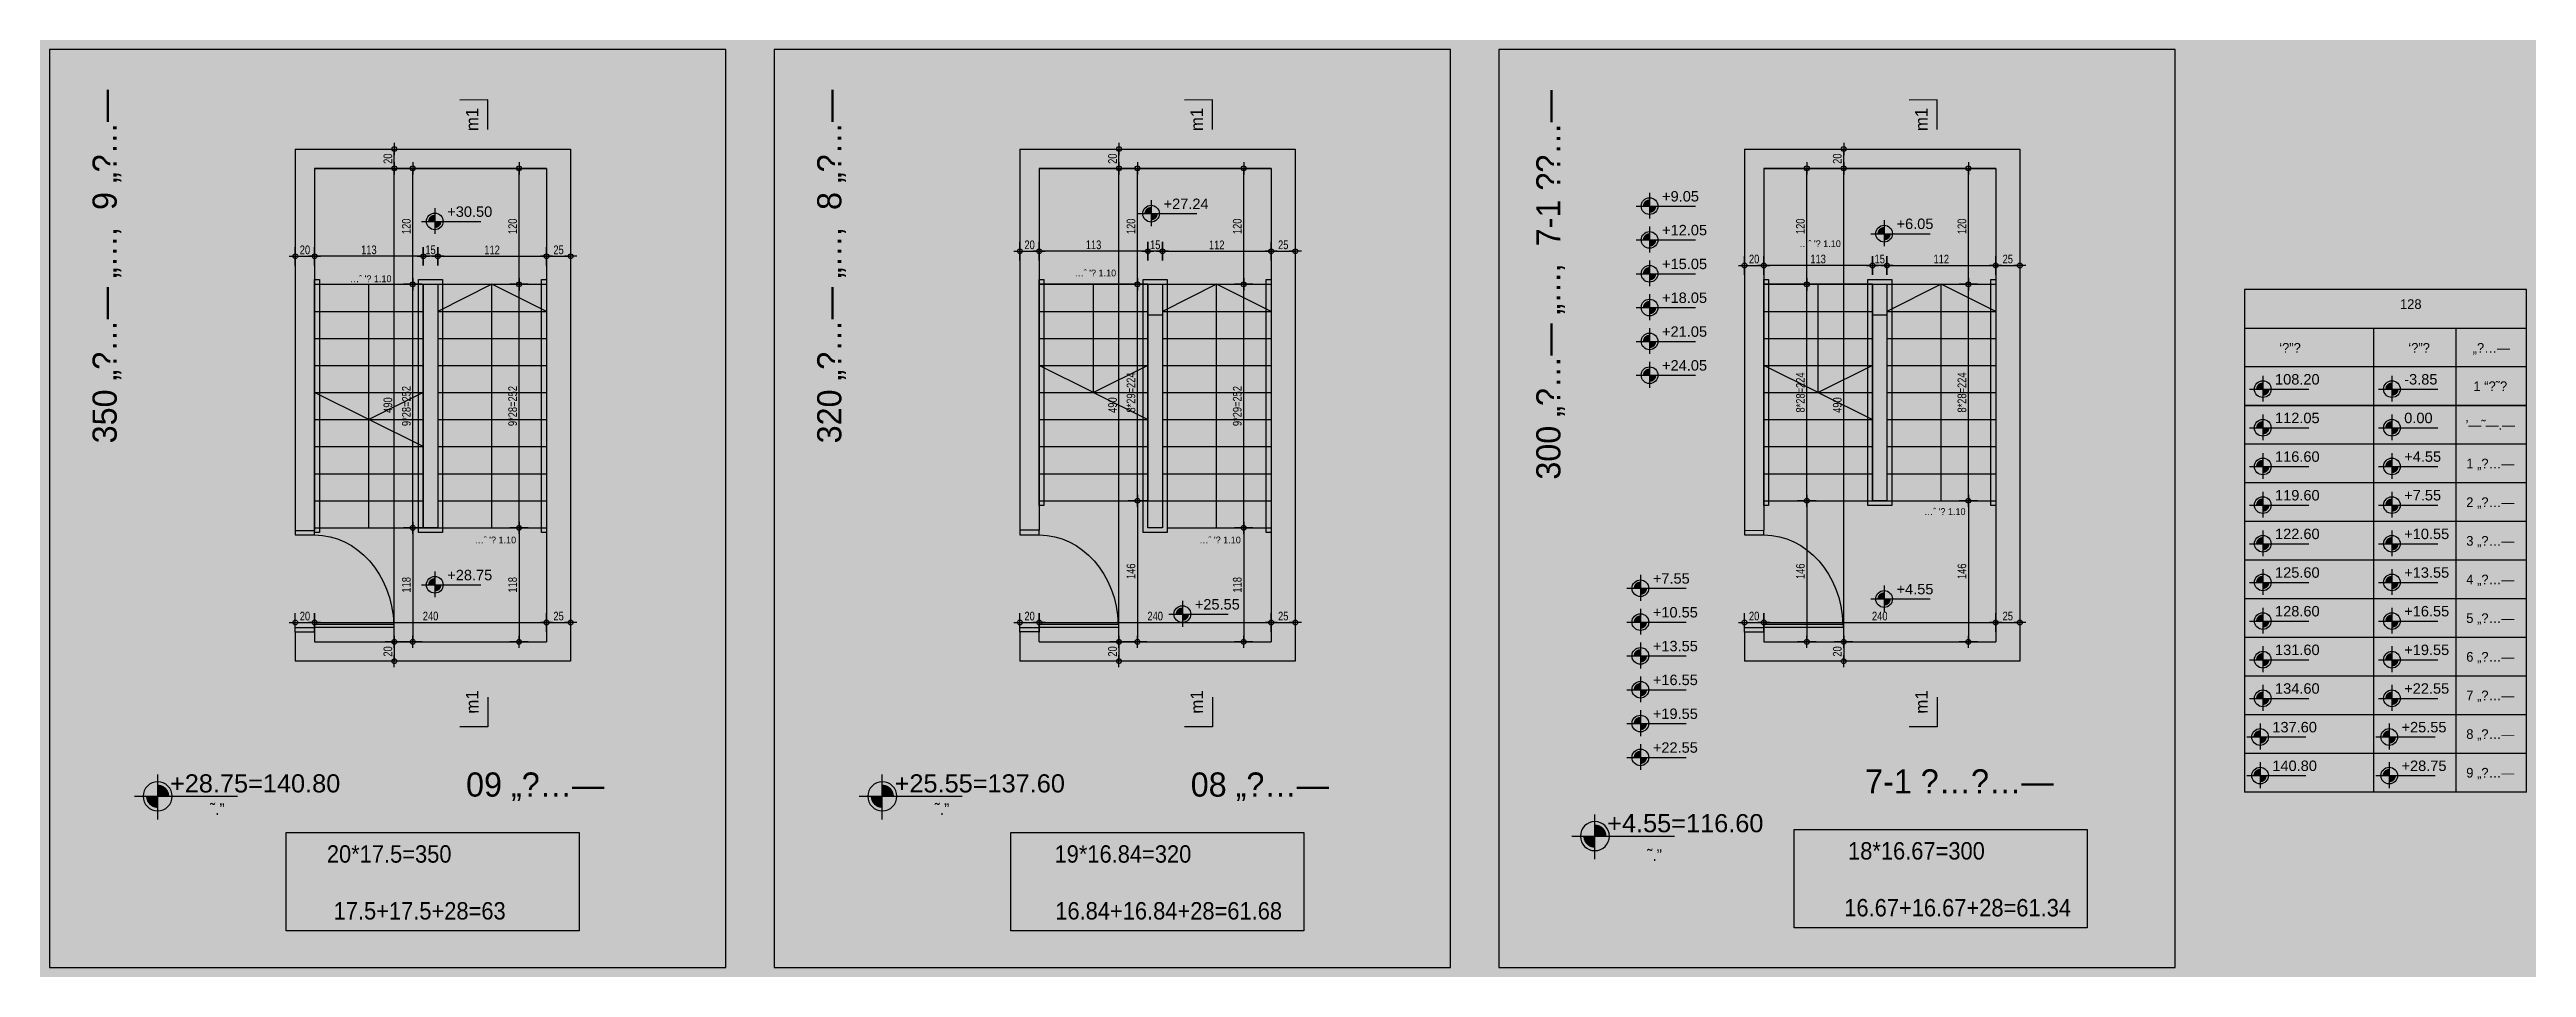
# Model space of a CAD drawing. Header units: inches. Extents: x -5298 to 11252, y 8210 to 22495.
# Drawn here: x 4117 to 6680, y 10675 to 11625 of the extents above; entities that cross this region are included whole.
import ezdxf
from ezdxf.enums import TextEntityAlignment as Align

# ---------------------------------------------------------------- set-up
doc = ezdxf.new("R2010")
doc.units = ezdxf.units.IN
doc.header["$LTSCALE"] = 11
doc.header["$MEASUREMENT"] = 0
doc.linetypes.add('HIDDEN', pattern=[0.375, 0.25, -0.125])
doc.layers.get('Defpoints').update_dxf_attribs({"color": 40})
for name, color, linetype in [('BEAM', 3, 'Continuous'), ('dim-100-v', 63, 'Continuous'), ('esh', 63, 'Continuous'), ('GOVA', 1, 'Continuous'), ('KAH', 160, 'Continuous'), ('MABAT', 4, 'Continuous'), ('MIFLAS', 4, 'Continuous'), ('OPENS', 6, 'Continuous'), ('TXT', 2, 'Continuous'), ('wall', 7, 'Continuous')]:
    doc.layers.add(name, color=color, linetype=linetype)
doc.layers.add('REMARKS-DS-CHANGES', color=230, linetype='HIDDEN', true_color=0xff0582)
doc.styles.add('H', font='HEB', dxfattribs={"width": 0.8})
doc.styles.add('SIMPHEB', font='SIMPHEB', dxfattribs={"height": 20})
doc.styles.get("Standard").update_dxf_attribs({"font": 'arial.ttf'})
doc.styles.add('T', font='tovana02')
doc.styles.add('TOVANA02', font='TOVANA02')
doc.dimstyles.new('1-25hag', dxfattribs={"dimtxt": 9, "dimasz": 0.5, "dimexe": 0, "dimexo": 0, "dimgap": 1, "dimtad": 0, "dimdec": 0, "dimdsep": 46, "dimtxsty": 'H', "dimblk1": 'D20', "dimblk2": 'D20', "dimsah": 1, "dimcen": 0, "dimse1": 1, "dimse2": 1, "dimclrd": 256, "dimclrt": 256, "dimadec": 0, "dimazin": 0, "dimtfac": 1, "dimtdec": 0, "dimtmove": 2, "dimatfit": 3, "dimldrblk": 'D20', "dimfxl": 1, "dimtvp": 0.733333, "dimtolj": 1, "dimarcsym": 0})

msp = doc.modelspace()

# ---------------------------------------------------------------- texts
at = {"layer": 'MIFLAS', "style": 'TOVANA02'}
for p in [(4290.55, 10833.39, 0), (5040.55, 10833.39, 0), (5778.06, 10785.81, 0)]:
    msp.add_text('˜.”', height=12, dxfattribs=at).set_placement(p, align=Align.CENTER)
at = {"layer": 'TXT', "ltscale": 100, "style": 'T'}
for s, p in [('350 „\x8e…— „…‚  9 „\x8e…—', (4186.37, 11583.89)), ('320 „\x8e…— „…‚  8 „\x8e…—', (4936.37, 11583.89)), ('300 „\x8e…— „…‚  7-1 \x9a\x8e…—', (5680.61, 11583.51))]:
    msp.add_text(s, height=25, rotation=90, dxfattribs=at).set_placement(p, align=Align.RIGHT)
for s, p in [('09 „\x8e…—', (4691.04, 10852.31, 0)), ('08 „\x8e…—', (5441.04, 10852.31, 0)), ('7-1 \x9a…\x8e…—', (6191.04, 10855.54, 0))]:
    msp.add_text(s, height=25, dxfattribs=at).set_placement(p, align=Align.RIGHT)
at = {"layer": 'TXT', "width": 0.9}
for s, p in [('20*17.5=350', (4532.88, 10783.95, 0)), ('19*16.84=320', (5298.58, 10783.95, 0)), ('18*16.67=300', (6119.85, 10787.19, 0)), ('17.5+17.5+28=63', (4588.95, 10725.11, 0)), ('16.84+16.84+28=61.68', (5392.47, 10725.11, 0)), ('16.67+16.67+28=61.34', (6209.07, 10728.35, 0))]:
    msp.add_text(s, height=18, dxfattribs=at).set_placement(p, align=Align.RIGHT)

# ---------------------------------------------------------------- blocks, each defined once
blk = doc.blocks.new('PLAN00')
for p, q in [((-32, 0), (110, 0)), ((0, 32), (0, -30))]:
    blk.add_line(p, q)
at = {"const_width": 16}
for points in [[(0, 8, 0.414214), (0, 8, 0.414214), (-8, 0, 0.414214)], [(0, -8, 0.414214), (0, -8, 0.414214), (8, 0, 0.414214)]]:
    blk.add_lwpolyline(points, format="xyb", dxfattribs=at)
blk.add_circle((0, 0), 20)
blk.add_attdef('FLOOR', (29.4, 11.1), '', height=25)
blk = doc.blocks.new('LEVELS')
at = {"layer": 'MABAT', "elevation": 0}
for points in [[(255814.6, 589553.1), (255814.6, 590073.1), (255522.8, 590073.1), (255522.8, 589553.1)], [(255656.4, 590033.1), (255656.4, 589993.1)], [(255656.4, 590033.1), (255656.4, 589993.1)], [(255656.4, 590033.1), (255656.4, 589593.1)], [(255656.4, 590033.1), (255656.4, 589593.1)], [(255741.5, 590033.1), (255741.5, 589993.1)], [(255741.5, 590033.1), (255741.5, 589593.1)], [(255814.6, 589993.1), (255814.6, 590033.1)], [(255681, 589993.1), (255522.8, 589993.1)], [(255656.4, 589993.1), (255656.4, 589553.1)], [(255656.4, 589993.1), (255656.4, 589553.1)], [(255814.6, 589993.1), (255656.4, 589993.1)], [(255741.5, 589993.1), (255741.5, 589553.1)], [(255814.6, 589553.1), (255814.6, 589993.1)], [(255522.8, 589953.1), (255522.8, 589553.1)], [(255681, 589953.1), (255522.8, 589953.1)], [(255656.4, 589953.1), (255656.4, 589553.1)], [(255814.6, 589953.1), (255656.4, 589953.1)], [(255656.4, 589953.1), (255656.4, 589553.1)], [(255741.5, 589953.1), (255741.5, 589553.1)], [(255814.6, 589553.1), (255814.6, 589953.1)], [(255814.6, 589553.1), (255814.6, 589953.1)], [(255681, 589913.1), (255522.8, 589913.1)], [(255681, 589913.1), (255522.8, 589913.1)], [(255814.6, 589913.1), (255656.4, 589913.1)], [(255814.6, 589913.1), (255656.4, 589913.1)], [(255681, 589873.1), (255522.8, 589873.1)], [(255814.6, 589873.1), (255656.4, 589873.1)], [(255681, 589833.1), (255522.8, 589833.1)], [(255814.6, 589833.1), (255656.4, 589833.1)], [(255681, 589793.1), (255522.8, 589793.1)], [(255814.6, 589793.1), (255656.4, 589793.1)], [(255681, 589753.1), (255522.8, 589753.1)], [(255814.6, 589753.1), (255656.4, 589753.1)], [(255681, 589713.1), (255522.8, 589713.1)], [(255814.6, 589713.1), (255656.4, 589713.1)], [(255681, 589673.1), (255522.8, 589673.1)], [(255814.6, 589673.1), (255656.4, 589673.1)], [(255681, 589633.1), (255522.8, 589633.1)], [(255814.6, 589633.1), (255656.4, 589633.1)], [(255681, 589593.1), (255522.8, 589593.1)], [(255814.6, 589593.1), (255656.4, 589593.1)], [(255681, 589553.1), (255522.8, 589553.1)], [(255814.6, 589553.1), (255656.4, 589553.1)]]:
    blk.add_lwpolyline(points, dxfattribs=at)
at = {"layer": 'MIFLAS'}
for p, q in [((255522.8, 590033.1, 0), (255814.6, 590033.1, 0)), ((255522.8, 589953.1, 0), (255681, 589953.1, 0)), ((255656.4, 589953.1, 0), (255814.6, 589953.1, 0))]:
    blk.add_line(p, q, dxfattribs=at)
at = {"layer": 'MIFLAS', "xscale": 0.432000000004191, "yscale": 0.432000000004191, "zscale": 0.6047999999999999}
for p, values in [((255541.7, 589970.1, 0), {'FLOOR': '108.20'}), ((255675.4, 589970.1, 0), {'FLOOR': '-3.85'}), ((255541.7, 589930.1, 0), {'FLOOR': '112.05'}), ((255675.4, 589930.1, 0), {'FLOOR': '0.00'}), ((255541.7, 589890.1, 0), {'FLOOR': '116.60'}), ((255675.4, 589890.1, 0), {'FLOOR': '+4.55'}), ((255541.7, 589850.1, 0), {'FLOOR': '119.60'}), ((255675.4, 589850.1, 0), {'FLOOR': '+7.55'}), ((255541.7, 589810.1, 0), {'FLOOR': '122.60'}), ((255675.4, 589810.1, 0), {'FLOOR': '+10.55'}), ((255541.7, 589770.1, 0), {'FLOOR': '125.60'}), ((255675.4, 589770.1, 0), {'FLOOR': '+13.55'}), ((255541.7, 589730.1, 0), {'FLOOR': '128.60'}), ((255675.4, 589730.1, 0), {'FLOOR': '+16.55'}), ((255541.7, 589690.1, 0), {'FLOOR': '131.60'}), ((255675.4, 589690.1, 0), {'FLOOR': '+19.55'}), ((255541.7, 589650.1, 0), {'FLOOR': '134.60'}), ((255675.4, 589650.1, 0), {'FLOOR': '+22.55'}), ((255538.9, 589610.1, 0), {'FLOOR': '137.60'}), ((255672.6, 589610.1, 0), {'FLOOR': '+25.55'}), ((255538.9, 589570.1, 0), {'FLOOR': '140.80'}), ((255672.6, 589570.1, 0), {'FLOOR': '+28.75'})]:
    blk.add_blockref('PLAN00', p, dxfattribs=at).add_auto_attribs(values)
at = {"layer": 'MIFLAS', "style": 'SIMPHEB'}
for s, p in [('128', (255694.9, 590053.1, 0)), ('‘\x8c”\x8e', (255569.9, 590007.8, 0)), ('‘\x8c”\x8e', (255703.5, 590007.8, 0)), (' „\x8e…—', (255776.4, 590007.8, 0)), ('1 “\x9a˜\x8e', (255777.2, 589968.1, 0)), ('’—˜—.—', (255777.2, 589928.1, 0)), ('1 „\x8e…—', (255777.2, 589888.1, 0)), ('2 „%%142…—', (255777.2, 589848.1, 0)), ('3 „%%142…—', (255777.2, 589808.1, 0)), ('4 „%%142…—', (255777.2, 589768.1, 0)), ('5 „%%142…—', (255777.2, 589728.1, 0)), ('6 „%%142…—', (255777.2, 589688.1, 0)), ('7 „%%142…—', (255777.2, 589648.1, 0)), ('8 „%%142…—', (255777.2, 589608.1, 0)), ('9 „%%142…—', (255777.2, 589568.1, 0))]:
    blk.add_text(s, height=10, dxfattribs=at).set_placement(p, align=Align.CENTER)
blk = doc.blocks.new('D090R20B')
for points in [[(4, 20), (7, 20), (7, 102), (4, 102), (4, 20)], [(0, 0), (4, 0), (4, 20), (0, 20)], [(90, 0), (86, 0), (86, 20), (90, 20)]]:
    blk.add_lwpolyline(points)
at = {"ltscale": 100}
blk.add_arc((4, 20), 82, 0, 87.9047, dxfattribs=at)
blk = doc.blocks.new('stairs - FL 1-7')
at = {"layer": 'KAH'}
h = blk.add_hatch(color=256, dxfattribs=at)
h.dxf.hatch_style = 1
h.paths.add_polyline_path([(0, 0), (0, 530), (285, 530), (285, 510), (285, 500), (265, 500), (265, 510), (25, 510), (25, 20), (265, 20), (265, 410), (285, 410), (285, 0)])
at = {"layer": 'MABAT', "color": 4}
for p, q in [((20, 390, 0), (132.5, 390, 0)), ((20, 390, 0), (260, 390, 0)), ((132.5, 390, 0), (132.5, 166, 0)), ((132.5, 390, 0), (147.5, 390, 0)), ((147.5, 390, 0), (147.5, 166, 0)), ((20, 362, 0), (132.5, 362, 0)), ((147.5, 362, 0), (260, 362, 0)), ((20, 334, 0), (132.5, 334, 0)), ((132.5, 358.5, 0), (132.5, 166, 0)), ((132.5, 358.5, 0), (147.5, 358.5, 0)), ((147.5, 358.5, 0), (147.5, 166, 0)), ((147.5, 334, 0), (260, 334, 0)), ((20, 306, 0), (132.5, 306, 0)), ((147.5, 306, 0), (260, 306, 0)), ((20, 278, 0), (132.5, 278, 0)), ((147.5, 278, 0), (260, 278, 0)), ((20, 250, 0), (132.5, 250, 0)), ((147.5, 250, 0), (260, 250, 0)), ((20, 222, 0), (132.5, 222, 0)), ((147.5, 222, 0), (260, 222, 0)), ((20, 194, 0), (132.5, 194, 0)), ((147.5, 194, 0), (260, 194, 0)), ((20, 166, 0), (132.5, 166, 0)), ((132.5, 166, 0), (147.5, 166, 0)), ((147.5, 166, 0), (260, 166, 0))]:
    blk.add_line(p, q, dxfattribs=at)
at = {"layer": 'MABAT', "color": 6, "elevation": 0}
for points in [[(25, 161), (20, 161), (20, 395), (25, 395)], [(152.5, 161), (127.5, 161), (127.5, 395), (152.5, 395)], [(147.5, 166), (132.5, 166), (132.5, 390), (147.5, 390)], [(260, 161), (255, 161), (255, 395), (260, 395)]]:
    blk.add_lwpolyline(points, close=True, dxfattribs=at)
at = {"layer": 'MABAT', "elevation": 0, "flags": 128}
for points in [[(132.5, 390), (20, 390)], [(76.2, 278), (76.2, 390)], [(147.5, 390), (260, 390)], [(260, 362), (203.7, 390), (147.5, 362)], [(203.7, 166), (203.7, 390)], [(132.5, 306), (76.2, 278), (20, 306)], [(76.2, 278), (132.5, 250)]]:
    blk.add_lwpolyline(points, dxfattribs=at)
at = {"layer": 'wall'}
for p, q in [((0, 530), (285, 530)), ((0, 530), (0, 410, 0)), ((285, 530), (285, 0)), ((260, 510, 0), (20, 510, 0)), ((20, 510, 0), (20, 410, 0)), ((20, 510, 0), (260, 510, 0)), ((260, 510, 0), (260, 20)), ((260, 510, 0), (260, 20)), ((0, 410, 0), (0, 135.3, 0)), ((20, 410, 0), (20, 135.4, 0)), ((0, 135.3, 0), (20, 135.4, 0)), ((20, 30, 0), (0, 30, 0)), ((0, 30, 0), (0, 0, 0)), ((20, 30, 0), (20, 20)), ((20, 20, 0), (260, 20, 0)), ((285, 0), (0, 0, 0))]:
    blk.add_line(p, q, dxfattribs=at)
at = {"layer": 'MIFLAS'}
ref = blk.add_blockref('PLAN00', (144.5, 442.4, 0), dxfattribs=dict(at, xscale=0.4320000000041912, yscale=0.4320000000041912, zscale=0.6047999999999999))
ref.add_attrib('FLOOR', '+6.05', (157.4, 447.2, 0), dxfattribs={"layer": '0', "height": 10.8})
ref = blk.add_blockref('PLAN00', (144.5, 64.3, 0), dxfattribs=dict(at, xscale=0.4320000000041912, yscale=0.4320000000041912, zscale=0.6047999999999999))
ref.add_attrib('FLOOR', '+4.55', (157.4, 69.1, 0), dxfattribs={"layer": '0', "height": 10.8})
at = {"layer": 'OPENS', "xscale": -1.170000000000006, "rotation": 270}
blk.add_blockref('D090R20B', (0, 30, 0), dxfattribs=at)
blk = doc.blocks.new('stairs - FL 8')
at = {"layer": 'KAH'}
h = blk.add_hatch(color=256, dxfattribs=at)
h.dxf.hatch_style = 1
h.paths.add_polyline_path([(0, 0), (0, 530), (285, 530), (285, 510), (285, 500), (265, 500), (265, 510), (25, 510), (25, 20), (265, 20), (265, 410), (285, 410), (285, 0)])
at = {"layer": 'MABAT', "color": 4}
for p, q in [((20, 390, 0), (132.5, 390, 0)), ((20, 390, 0), (260, 390, 0)), ((132.5, 390, 0), (132.5, 166, 0)), ((132.5, 390, 0), (147.5, 390, 0)), ((147.5, 390, 0), (147.5, 138, 0)), ((20, 362, 0), (132.5, 362, 0)), ((147.5, 362, 0), (260, 362, 0)), ((20, 334, 0), (132.5, 334, 0)), ((132.5, 358.5, 0), (132.5, 166, 0)), ((132.5, 358.5, 0), (147.5, 358.5, 0)), ((147.5, 358.5, 0), (147.5, 166, 0)), ((147.5, 334, 0), (260, 334, 0)), ((20, 306, 0), (132.5, 306, 0)), ((147.5, 306, 0), (260, 306, 0)), ((20, 278, 0), (132.5, 278, 0)), ((147.5, 278, 0), (260, 278, 0)), ((20, 250, 0), (132.5, 250, 0)), ((147.5, 250, 0), (260, 250, 0)), ((20, 222, 0), (132.5, 222, 0)), ((147.5, 222, 0), (260, 222, 0)), ((20, 194, 0), (132.5, 194, 0)), ((147.5, 194, 0), (260, 194, 0)), ((20, 166, 0), (132.5, 166, 0)), ((132.5, 166, 0), (147.5, 166, 0)), ((147.5, 166, 0), (260, 166, 0)), ((152.5, 138, 0), (260, 138, 0))]:
    blk.add_line(p, q, dxfattribs=at)
at = {"layer": 'MABAT', "color": 6, "elevation": 0}
for points in [[(25, 161), (20, 161), (20, 395), (25, 395)], [(152.5, 133), (127.5, 133), (127.5, 395), (152.5, 395)], [(147.5, 138), (132.5, 138), (132.5, 390), (147.5, 390)], [(260, 133), (255, 133), (255, 395), (260, 395)]]:
    blk.add_lwpolyline(points, close=True, dxfattribs=at)
at = {"layer": 'MABAT', "elevation": 0, "flags": 128}
for points in [[(132.5, 390), (20, 390)], [(76.2, 278), (76.2, 390)], [(147.5, 390), (260, 390)], [(260, 362), (203.7, 390), (147.5, 362)], [(203.7, 138), (203.7, 390)], [(132.5, 306), (76.2, 278), (20, 306)], [(76.2, 278), (132.5, 250)]]:
    blk.add_lwpolyline(points, dxfattribs=at)
at = {"layer": 'wall'}
for p, q in [((0, 530), (285, 530)), ((0, 530), (0, 410, 0)), ((285, 530), (285, 0)), ((260, 510, 0), (20, 510, 0)), ((20, 510, 0), (20, 410, 0)), ((20, 510, 0), (260, 510, 0)), ((260, 510, 0), (260, 20)), ((260, 510, 0), (260, 20)), ((0, 410, 0), (0, 135.4, 0)), ((20, 410, 0), (20, 135.4, 0)), ((20, 135.4, 0), (0, 135.4, 0)), ((20.1, 30.4, 0), (0, 30.4, 0)), ((0, 30.4, 0), (0, 0, 0)), ((20, 20, 0), (20.1, 30.4, 0)), ((285, 0), (0, 0, 0)), ((20, 20, 0), (260, 20, 0))]:
    blk.add_line(p, q, dxfattribs=at)
at = {"layer": 'MIFLAS'}
ref = blk.add_blockref('PLAN00', (135.8, 463.1, 0), dxfattribs=dict(at, xscale=0.432000000004191, yscale=0.432000000004191, zscale=0.6047999999999999))
ref.add_attrib('FLOOR', '+27.24', (148.8, 467.9, 0), dxfattribs={"layer": '0', "height": 10.8})
ref = blk.add_blockref('PLAN00', (168.2, 48.6, 0), dxfattribs=dict(at, xscale=0.432000000004191, yscale=0.432000000004191, zscale=0.6047999999999999))
ref.add_attrib('FLOOR', '+25.55', (181.1, 53.4, 0), dxfattribs={"layer": '0', "height": 10.8})
at = {"layer": 'OPENS', "xscale": -1.170000000000006, "rotation": 270}
blk.add_blockref('D090R20B', (0, 30, 0), dxfattribs=at)
blk = doc.blocks.new('stairs - FL 9')
at = {"layer": 'KAH'}
h = blk.add_hatch(color=256, dxfattribs=at)
h.dxf.hatch_style = 1
h.paths.add_polyline_path([(0, 0), (0, 530), (285, 530), (285, 510), (285, 500), (265, 500), (265, 510), (25, 510), (25, 20), (265, 20), (265, 410), (285, 410), (285, 0)])
at = {"layer": 'MABAT', "color": 4}
for p, q in [((20, 390, 0), (132.5, 390, 0)), ((20, 390, 0), (260, 390, 0)), ((132.5, 390, 0), (132.5, 138, 0)), ((132.5, 390, 0), (147.5, 390, 0)), ((147.5, 390, 0), (147.5, 138, 0)), ((20, 362, 0), (132.5, 362, 0)), ((147.5, 362, 0), (260, 362, 0)), ((20, 334, 0), (132.5, 334, 0)), ((147.5, 334, 0), (260, 334, 0)), ((20, 306, 0), (132.5, 306, 0)), ((147.5, 306, 0), (260, 306, 0)), ((20, 278, 0), (132.5, 278, 0)), ((147.5, 278, 0), (260, 278, 0)), ((20, 250, 0), (132.5, 250, 0)), ((147.5, 250, 0), (260, 250, 0)), ((20, 222, 0), (132.5, 222, 0)), ((147.5, 222, 0), (260, 222, 0)), ((20, 194, 0), (132.5, 194, 0)), ((147.5, 194, 0), (260, 194, 0)), ((20, 166, 0), (132.5, 166, 0)), ((147.5, 166, 0), (260, 166, 0)), ((20, 138, 0), (132.5, 138, 0)), ((132.5, 138, 0), (260, 138, 0))]:
    blk.add_line(p, q, dxfattribs=at)
at = {"layer": 'MABAT'}
blk.add_line((132.5, 222, 0), (76.2, 250, 0), dxfattribs=at)
at = {"layer": 'MABAT', "color": 6, "elevation": 0}
for points in [[(25, 133), (20, 133), (20, 395), (25, 395)], [(152.5, 133), (127.5, 133), (127.5, 395), (152.5, 395)], [(147.5, 138), (132.5, 138), (132.5, 390), (147.5, 390)], [(260, 133), (255, 133), (255, 395), (260, 395)]]:
    blk.add_lwpolyline(points, close=True, dxfattribs=at)
at = {"layer": 'MABAT', "elevation": 0, "flags": 128}
for points in [[(76.2, 138), (76.3, 390)], [(260, 362), (203.7, 390), (147.5, 362)], [(203.7, 138), (203.7, 390)], [(132.5, 278), (76.2, 250), (20, 278)]]:
    blk.add_lwpolyline(points, dxfattribs=at)
at = {"layer": 'wall'}
for p, q in [((0, 530), (285, 530)), ((0, 530), (0, 410, 0)), ((285, 530), (285, 0)), ((260, 510, 0), (20, 510, 0)), ((20, 510, 0), (20, 410, 0)), ((20, 510, 0), (260, 510, 0)), ((260, 510, 0), (260, 20)), ((260, 510, 0), (260, 20)), ((0, 410, 0), (0, 135.3, 0)), ((20, 410, 0), (20, 135.3, 0)), ((0, 135.3, 0), (20, 135.3, 0)), ((20, 30, 0), (0, 30, 0)), ((0, 30, 0), (0, 0, 0)), ((20, 30, 0), (20, 20)), ((285, 0), (0, 0, 0)), ((20, 20, 0), (260, 20, 0))]:
    blk.add_line(p, q, dxfattribs=at)
at = {"layer": 'MIFLAS'}
ref = blk.add_blockref('PLAN00', (144.5, 455.1, 0), dxfattribs=dict(at, xscale=0.4320000000041911, yscale=0.4320000000041911, zscale=0.6047999999999999))
ref.add_attrib('FLOOR', '+30.50', (157.4, 459.8, 0), dxfattribs={"layer": '0', "height": 10.8})
ref = blk.add_blockref('PLAN00', (144.5, 79, 0), dxfattribs=dict(at, xscale=0.4320000000041911, yscale=0.4320000000041911, zscale=0.6047999999999999))
ref.add_attrib('FLOOR', '+28.75', (157.4, 83.7, 0), dxfattribs={"layer": '0', "height": 10.8})
at = {"layer": 'OPENS', "xscale": -1.170000000000006, "rotation": 270}
blk.add_blockref('D090R20B', (0, 30, 0), dxfattribs=at)
blk = doc.blocks.new('D20')
for p, q in [((12.5, 0), (-12.5, 0)), ((0, 19.2), (0, -19.2))]:
    blk.add_line(p, q)
blk.add_circle((0, 0), 5)
blk = doc.blocks.new('*D73')
at = {"layer": 'Defpoints', "color": 0, "transparency": 16777216}
for p in [(285, 40), (260, 20), (285, 20)]:
    blk.add_point(p, dxfattribs=at)
at = {"layer": 'dim-100-v', "lineweight": -2, "transparency": 16777216}
blk.add_line((260.5, 40), (284.5, 40), dxfattribs=at)
at = {"layer": 'dim-100-v', "lineweight": -2, "transparency": 16777216, "xscale": 0.5, "yscale": 0.5, "zscale": 0.5, "rotation": 180}
blk.add_blockref('D20', (260, 40), dxfattribs=at)
at = {"layer": 'dim-100-v', "lineweight": -2, "transparency": 16777216, "xscale": 0.5, "yscale": 0.5, "zscale": 0.5}
blk.add_blockref('D20', (285, 40), dxfattribs=at)
at = {"layer": 'dim-100-v', "transparency": 16777216, "insert": (272.5, 46.6), "char_height": 9, "attachment_point": 5, "style": 'H'}
blk.add_mtext('\\A1;25', dxfattribs=at)
blk = doc.blocks.new('*D74')
at = {"layer": 'Defpoints', "color": 0, "transparency": 16777216}
for p in [(260, 40, 0), (20, 20, 0), (260, 20)]:
    blk.add_point(p, dxfattribs=at)
at = {"layer": 'dim-100-v', "lineweight": -2, "transparency": 16777216}
blk.add_line((20.5, 40, 0), (259.5, 40, 0), dxfattribs=at)
at = {"layer": 'dim-100-v', "lineweight": -2, "transparency": 16777216, "xscale": 0.5, "yscale": 0.5, "zscale": 0.5, "rotation": 180}
blk.add_blockref('D20', (20, 40, 0), dxfattribs=at)
at = {"layer": 'dim-100-v', "lineweight": -2, "transparency": 16777216, "xscale": 0.5, "yscale": 0.5, "zscale": 0.5}
blk.add_blockref('D20', (260, 40, 0), dxfattribs=at)
at = {"layer": 'dim-100-v', "transparency": 16777216, "insert": (140, 46.6, 0), "char_height": 9, "attachment_point": 5, "style": 'H'}
blk.add_mtext('\\A1;240', dxfattribs=at)
blk = doc.blocks.new('*D75')
at = {"layer": 'Defpoints', "color": 0, "transparency": 16777216}
for p in [(20, 40), (0, 20), (20, 20, 0)]:
    blk.add_point(p, dxfattribs=at)
at = {"layer": 'dim-100-v', "lineweight": -2, "transparency": 16777216}
blk.add_line((0.5, 40), (19.5, 40), dxfattribs=at)
at = {"layer": 'dim-100-v', "lineweight": -2, "transparency": 16777216, "xscale": 0.5, "yscale": 0.5, "zscale": 0.5, "rotation": 180}
blk.add_blockref('D20', (0, 40), dxfattribs=at)
at = {"layer": 'dim-100-v', "lineweight": -2, "transparency": 16777216, "xscale": 0.5, "yscale": 0.5, "zscale": 0.5}
blk.add_blockref('D20', (20, 40), dxfattribs=at)
at = {"layer": 'dim-100-v', "transparency": 16777216, "insert": (10, 46.6), "char_height": 9, "attachment_point": 5, "style": 'H'}
blk.add_mtext('\\A1;20', dxfattribs=at)
blk = doc.blocks.new('*D76')
at = {"layer": 'Defpoints', "color": 0, "transparency": 16777216}
for p in [(231.7, 390, 0), (231.7, 390, 0), (231.7, 166, 0)]:
    blk.add_point(p, dxfattribs=at)
at = {"layer": 'dim-100-v', "lineweight": -2, "transparency": 16777216}
blk.add_line((231.7, 166.5, 0), (231.7, 389.5, 0), dxfattribs=at)
at = {"layer": 'dim-100-v', "lineweight": -2, "transparency": 16777216, "xscale": 0.5, "yscale": 0.5, "zscale": 0.5}
for p, rotation in [((231.7, 390, 0), 90), ((231.7, 166, 0), 270)]:
    blk.add_blockref('D20', p, dxfattribs=dict(at, rotation=rotation))
at = {"layer": 'dim-100-v', "transparency": 16777216, "insert": (225.1, 278, 0), "char_height": 9, "attachment_point": 5, "rotation": 90, "style": 'H'}
blk.add_mtext('\\A1;8*28=224', dxfattribs=at)
blk = doc.blocks.new('*D77')
at = {"layer": 'Defpoints', "color": 0, "transparency": 16777216}
for p in [(231.7, 510, 0), (258.5, 510, 0), (260, 390, 0)]:
    blk.add_point(p, dxfattribs=at)
at = {"layer": 'dim-100-v', "lineweight": -2, "transparency": 16777216}
blk.add_line((231.7, 390.5, 0), (231.7, 509.5, 0), dxfattribs=at)
at = {"layer": 'dim-100-v', "lineweight": -2, "transparency": 16777216, "xscale": 0.5, "yscale": 0.5, "zscale": 0.5}
for p, rotation in [((231.7, 510, 0), 90), ((231.7, 390, 0), 270)]:
    blk.add_blockref('D20', p, dxfattribs=dict(at, rotation=rotation))
at = {"layer": 'dim-100-v', "transparency": 16777216, "insert": (225.1, 450, 0), "char_height": 9, "attachment_point": 5, "rotation": 90, "style": 'H'}
blk.add_mtext('\\A1;120', dxfattribs=at)
blk = doc.blocks.new('*D78')
at = {"layer": 'Defpoints', "color": 0, "transparency": 16777216}
for p in [(231.7, 166, 0), (231.7, 20, 0), (244.6, 20)]:
    blk.add_point(p, dxfattribs=at)
at = {"layer": 'dim-100-v', "lineweight": -2, "transparency": 16777216}
blk.add_line((231.7, 165.5, 0), (231.7, 20.5, 0), dxfattribs=at)
at = {"layer": 'dim-100-v', "lineweight": -2, "transparency": 16777216, "xscale": 0.5, "yscale": 0.5, "zscale": 0.5}
for p, rotation in [((231.7, 166, 0), 90), ((231.7, 20, 0), 270)]:
    blk.add_blockref('D20', p, dxfattribs=dict(at, rotation=rotation))
at = {"layer": 'dim-100-v', "transparency": 16777216, "insert": (225.1, 93, 0), "char_height": 9, "attachment_point": 5, "rotation": 90, "style": 'H'}
blk.add_mtext('\\A1;146', dxfattribs=at)
blk = doc.blocks.new('*D79')
at = {"layer": 'Defpoints', "color": 0, "transparency": 16777216}
for p in [(102.7, 510), (110, 510), (109.7, 20)]:
    blk.add_point(p, dxfattribs=at)
at = {"layer": 'dim-100-v', "lineweight": -2, "transparency": 16777216}
blk.add_line((102.7, 20.5), (102.7, 509.5), dxfattribs=at)
at = {"layer": 'dim-100-v', "lineweight": -2, "transparency": 16777216, "xscale": 0.5, "yscale": 0.5, "zscale": 0.5}
for p, rotation in [((102.7, 510), 90), ((102.7, 20), 270)]:
    blk.add_blockref('D20', p, dxfattribs=dict(at, rotation=rotation))
at = {"layer": 'dim-100-v', "transparency": 16777216, "insert": (96.1, 265), "char_height": 9, "attachment_point": 5, "rotation": 90, "style": 'H'}
blk.add_mtext('\\A1;490', dxfattribs=at)
blk = doc.blocks.new('*D80')
at = {"layer": 'Defpoints', "color": 0, "transparency": 16777216}
for p in [(102.7, 530), (110.5, 530), (110, 510)]:
    blk.add_point(p, dxfattribs=at)
at = {"layer": 'dim-100-v', "lineweight": -2, "transparency": 16777216}
blk.add_line((102.7, 510.5), (102.7, 529.5), dxfattribs=at)
at = {"layer": 'dim-100-v', "lineweight": -2, "transparency": 16777216, "xscale": 0.5, "yscale": 0.5, "zscale": 0.5}
for p, rotation in [((102.7, 530), 90), ((102.7, 510), 270)]:
    blk.add_blockref('D20', p, dxfattribs=dict(at, rotation=rotation))
at = {"layer": 'dim-100-v', "transparency": 16777216, "insert": (96.1, 520), "char_height": 9, "attachment_point": 5, "rotation": 90, "style": 'H'}
blk.add_mtext('\\A1;20', dxfattribs=at)
blk = doc.blocks.new('*D81')
at = {"layer": 'Defpoints', "color": 0, "transparency": 16777216}
for p in [(102.7, 0), (109.7, 20), (109.7, 0, 0)]:
    blk.add_point(p, dxfattribs=at)
at = {"layer": 'dim-100-v', "lineweight": -2, "transparency": 16777216}
blk.add_line((102.7, 19.5), (102.7, 0.5), dxfattribs=at)
at = {"layer": 'dim-100-v', "lineweight": -2, "transparency": 16777216, "xscale": 0.5, "yscale": 0.5, "zscale": 0.5}
for p, rotation in [((102.7, 20), 90), ((102.7, 0), 270)]:
    blk.add_blockref('D20', p, dxfattribs=dict(at, rotation=rotation))
at = {"layer": 'dim-100-v', "transparency": 16777216, "insert": (96.1, 10), "char_height": 9, "attachment_point": 5, "rotation": 90, "style": 'H'}
blk.add_mtext('\\A1;20', dxfattribs=at)
blk = doc.blocks.new('*D82')
at = {"layer": 'Defpoints', "color": 0, "transparency": 16777216}
for p in [(64.5, 390, 0), (64.5, 390, 0), (64.5, 166, 0)]:
    blk.add_point(p, dxfattribs=at)
at = {"layer": 'dim-100-v', "lineweight": -2, "transparency": 16777216}
blk.add_line((64.5, 166.5, 0), (64.5, 389.5, 0), dxfattribs=at)
at = {"layer": 'dim-100-v', "lineweight": -2, "transparency": 16777216, "xscale": 0.5, "yscale": 0.5, "zscale": 0.5}
for p, rotation in [((64.5, 390, 0), 90), ((64.5, 166, 0), 270)]:
    blk.add_blockref('D20', p, dxfattribs=dict(at, rotation=rotation))
at = {"layer": 'dim-100-v', "transparency": 16777216, "insert": (57.9, 278, 0), "char_height": 9, "attachment_point": 5, "rotation": 90, "style": 'H'}
blk.add_mtext('\\A1;8*28=224', dxfattribs=at)
blk = doc.blocks.new('*D83')
at = {"layer": 'Defpoints', "color": 0, "transparency": 16777216}
for p in [(64.5, 510, 0), (91.3, 510, 0), (92.8, 390, 0)]:
    blk.add_point(p, dxfattribs=at)
at = {"layer": 'dim-100-v', "lineweight": -2, "transparency": 16777216}
blk.add_line((64.5, 390.5, 0), (64.5, 509.5, 0), dxfattribs=at)
at = {"layer": 'dim-100-v', "lineweight": -2, "transparency": 16777216, "xscale": 0.5, "yscale": 0.5, "zscale": 0.5}
for p, rotation in [((64.5, 510, 0), 90), ((64.5, 390, 0), 270)]:
    blk.add_blockref('D20', p, dxfattribs=dict(at, rotation=rotation))
at = {"layer": 'dim-100-v', "transparency": 16777216, "insert": (57.9, 450, 0), "char_height": 9, "attachment_point": 5, "rotation": 90, "style": 'H'}
blk.add_mtext('\\A1;120', dxfattribs=at)
blk = doc.blocks.new('*D84')
at = {"layer": 'Defpoints', "color": 0, "transparency": 16777216}
for p in [(64.5, 166, 0), (64.5, 20, 0), (77.4, 20)]:
    blk.add_point(p, dxfattribs=at)
at = {"layer": 'dim-100-v', "lineweight": -2, "transparency": 16777216}
blk.add_line((64.5, 165.5, 0), (64.5, 20.5, 0), dxfattribs=at)
at = {"layer": 'dim-100-v', "lineweight": -2, "transparency": 16777216, "xscale": 0.5, "yscale": 0.5, "zscale": 0.5}
for p, rotation in [((64.5, 166, 0), 90), ((64.5, 20, 0), 270)]:
    blk.add_blockref('D20', p, dxfattribs=dict(at, rotation=rotation))
at = {"layer": 'dim-100-v', "transparency": 16777216, "insert": (57.9, 93, 0), "char_height": 9, "attachment_point": 5, "rotation": 90, "style": 'H'}
blk.add_mtext('\\A1;146', dxfattribs=at)
blk = doc.blocks.new('*D85')
at = {"layer": 'Defpoints', "color": 0, "transparency": 16777216}
for p in [(260, 436.2, 0), (285, 409.5), (285, 389.5)]:
    blk.add_point(p, dxfattribs=at)
at = {"layer": 'dim-100-v', "lineweight": -2, "transparency": 16777216}
blk.add_line((260.5, 409.5), (284.5, 409.5), dxfattribs=at)
at = {"layer": 'dim-100-v', "lineweight": -2, "transparency": 16777216, "xscale": 0.5, "yscale": 0.5, "zscale": 0.5, "rotation": 180}
blk.add_blockref('D20', (260, 409.5), dxfattribs=at)
at = {"layer": 'dim-100-v', "lineweight": -2, "transparency": 16777216, "xscale": 0.5, "yscale": 0.5, "zscale": 0.5}
blk.add_blockref('D20', (285, 409.5), dxfattribs=at)
at = {"layer": 'dim-100-v', "transparency": 16777216, "insert": (272.5, 416.1), "char_height": 9, "attachment_point": 5, "style": 'H'}
blk.add_mtext('\\A1;25', dxfattribs=at)
blk = doc.blocks.new('*D86')
at = {"layer": 'Defpoints', "color": 0, "transparency": 16777216}
for p in [(147.5, 436.2, 0), (260, 436.2, 0), (260, 409.5, 0)]:
    blk.add_point(p, dxfattribs=at)
at = {"layer": 'dim-100-v', "lineweight": -2, "transparency": 16777216}
blk.add_line((148, 409.5, 0), (259.5, 409.5, 0), dxfattribs=at)
at = {"layer": 'dim-100-v', "lineweight": -2, "transparency": 16777216, "xscale": 0.5, "yscale": 0.5, "zscale": 0.5, "rotation": 180}
blk.add_blockref('D20', (147.5, 409.5, 0), dxfattribs=at)
at = {"layer": 'dim-100-v', "lineweight": -2, "transparency": 16777216, "xscale": 0.5, "yscale": 0.5, "zscale": 0.5}
blk.add_blockref('D20', (260, 409.5, 0), dxfattribs=at)
at = {"layer": 'dim-100-v', "transparency": 16777216, "insert": (203.7, 416.1, 0), "char_height": 9, "attachment_point": 5, "style": 'H'}
blk.add_mtext('\\A1;112', dxfattribs=at)
blk = doc.blocks.new('*D87')
at = {"layer": 'Defpoints', "color": 0, "transparency": 16777216}
for p in [(20, 436.2, 0), (0, 389.5), (20, 409.5)]:
    blk.add_point(p, dxfattribs=at)
at = {"layer": 'dim-100-v', "lineweight": -2, "transparency": 16777216}
blk.add_line((0.5, 409.5), (19.5, 409.5), dxfattribs=at)
at = {"layer": 'dim-100-v', "lineweight": -2, "transparency": 16777216, "xscale": 0.5, "yscale": 0.5, "zscale": 0.5, "rotation": 180}
blk.add_blockref('D20', (0, 409.5), dxfattribs=at)
at = {"layer": 'dim-100-v', "lineweight": -2, "transparency": 16777216, "xscale": 0.5, "yscale": 0.5, "zscale": 0.5}
blk.add_blockref('D20', (20, 409.5), dxfattribs=at)
at = {"layer": 'dim-100-v', "transparency": 16777216, "insert": (10, 416.1), "char_height": 9, "attachment_point": 5, "style": 'H'}
blk.add_mtext('\\A1;20', dxfattribs=at)
blk = doc.blocks.new('*D88')
at = {"layer": 'Defpoints', "color": 0, "transparency": 16777216}
for p in [(132.5, 436.2, 0), (147.5, 436.2, 0), (132.5, 409.5, 0)]:
    blk.add_point(p, dxfattribs=at)
at = {"layer": 'dim-100-v', "lineweight": -2, "transparency": 16777216}
blk.add_line((147, 409.5, 0), (133, 409.5, 0), dxfattribs=at)
at = {"layer": 'dim-100-v', "lineweight": -2, "transparency": 16777216, "xscale": 0.5, "yscale": 0.5, "zscale": 0.5, "rotation": 180}
blk.add_blockref('D20', (132.5, 409.5, 0), dxfattribs=at)
at = {"layer": 'dim-100-v', "lineweight": -2, "transparency": 16777216, "xscale": 0.5, "yscale": 0.5, "zscale": 0.5}
blk.add_blockref('D20', (147.5, 409.5, 0), dxfattribs=at)
at = {"layer": 'dim-100-v', "transparency": 16777216, "insert": (140, 416.1, 0), "char_height": 9, "attachment_point": 5, "style": 'H'}
blk.add_mtext('\\A1;15', dxfattribs=at)
blk = doc.blocks.new('*D89')
at = {"layer": 'Defpoints', "color": 0, "transparency": 16777216}
for p in [(20, 436.2, 0), (132.5, 436.2, 0), (20, 409.5, 0)]:
    blk.add_point(p, dxfattribs=at)
at = {"layer": 'dim-100-v', "lineweight": -2, "transparency": 16777216}
blk.add_line((132, 409.5, 0), (20.5, 409.5, 0), dxfattribs=at)
at = {"layer": 'dim-100-v', "lineweight": -2, "transparency": 16777216, "xscale": 0.5, "yscale": 0.5, "zscale": 0.5, "rotation": 180}
blk.add_blockref('D20', (20, 409.5, 0), dxfattribs=at)
at = {"layer": 'dim-100-v', "lineweight": -2, "transparency": 16777216, "xscale": 0.5, "yscale": 0.5, "zscale": 0.5}
blk.add_blockref('D20', (132.5, 409.5, 0), dxfattribs=at)
at = {"layer": 'dim-100-v', "transparency": 16777216, "insert": (76.2, 416.1, 0), "char_height": 9, "attachment_point": 5, "style": 'H'}
blk.add_mtext('\\A1;113', dxfattribs=at)
blk = doc.blocks.new('*D90')
at = {"layer": 'Defpoints', "color": 0, "transparency": 16777216}
for p in [(285.1, 40), (260.1, 20), (285.1, 20)]:
    blk.add_point(p, dxfattribs=at)
at = {"layer": 'dim-100-v', "lineweight": -2, "transparency": 16777216}
blk.add_line((260.6, 40), (284.6, 40), dxfattribs=at)
at = {"layer": 'dim-100-v', "lineweight": -2, "transparency": 16777216, "xscale": 0.5, "yscale": 0.5, "zscale": 0.5, "rotation": 180}
blk.add_blockref('D20', (260.1, 40), dxfattribs=at)
at = {"layer": 'dim-100-v', "lineweight": -2, "transparency": 16777216, "xscale": 0.5, "yscale": 0.5, "zscale": 0.5}
blk.add_blockref('D20', (285.1, 40), dxfattribs=at)
at = {"layer": 'dim-100-v', "transparency": 16777216, "insert": (272.6, 46.6), "char_height": 9, "attachment_point": 5, "style": 'H'}
blk.add_mtext('\\A1;25', dxfattribs=at)
blk = doc.blocks.new('*D91')
at = {"layer": 'Defpoints', "color": 0, "transparency": 16777216}
for p in [(260.1, 40, 0), (20.1, 20, 0), (260.1, 20)]:
    blk.add_point(p, dxfattribs=at)
at = {"layer": 'dim-100-v', "lineweight": -2, "transparency": 16777216}
blk.add_line((20.6, 40, 0), (259.6, 40, 0), dxfattribs=at)
at = {"layer": 'dim-100-v', "lineweight": -2, "transparency": 16777216, "xscale": 0.5, "yscale": 0.5, "zscale": 0.5, "rotation": 180}
blk.add_blockref('D20', (20.1, 40, 0), dxfattribs=at)
at = {"layer": 'dim-100-v', "lineweight": -2, "transparency": 16777216, "xscale": 0.5, "yscale": 0.5, "zscale": 0.5}
blk.add_blockref('D20', (260.1, 40, 0), dxfattribs=at)
at = {"layer": 'dim-100-v', "transparency": 16777216, "insert": (140.1, 46.6, 0), "char_height": 9, "attachment_point": 5, "style": 'H'}
blk.add_mtext('\\A1;240', dxfattribs=at)
blk = doc.blocks.new('*D92')
at = {"layer": 'Defpoints', "color": 0, "transparency": 16777216}
for p in [(20.1, 40), (0.1, 20), (20.1, 20, 0)]:
    blk.add_point(p, dxfattribs=at)
at = {"layer": 'dim-100-v', "lineweight": -2, "transparency": 16777216}
blk.add_line((0.6, 40), (19.6, 40), dxfattribs=at)
at = {"layer": 'dim-100-v', "lineweight": -2, "transparency": 16777216, "xscale": 0.5, "yscale": 0.5, "zscale": 0.5, "rotation": 180}
blk.add_blockref('D20', (0.1, 40), dxfattribs=at)
at = {"layer": 'dim-100-v', "lineweight": -2, "transparency": 16777216, "xscale": 0.5, "yscale": 0.5, "zscale": 0.5}
blk.add_blockref('D20', (20.1, 40), dxfattribs=at)
at = {"layer": 'dim-100-v', "transparency": 16777216, "insert": (10.1, 46.6), "char_height": 9, "attachment_point": 5, "style": 'H'}
blk.add_mtext('\\A1;20', dxfattribs=at)
blk = doc.blocks.new('*D93')
at = {"layer": 'Defpoints', "color": 0, "transparency": 16777216}
for p in [(231.7, 390, 0), (231.7, 390, 0), (231.7, 138, 0)]:
    blk.add_point(p, dxfattribs=at)
at = {"layer": 'dim-100-v', "lineweight": -2, "transparency": 16777216}
blk.add_line((231.7, 138.5, 0), (231.7, 389.5, 0), dxfattribs=at)
at = {"layer": 'dim-100-v', "lineweight": -2, "transparency": 16777216, "xscale": 0.5, "yscale": 0.5, "zscale": 0.5}
for p, rotation in [((231.7, 390, 0), 90), ((231.7, 138, 0), 270)]:
    blk.add_blockref('D20', p, dxfattribs=dict(at, rotation=rotation))
at = {"layer": 'dim-100-v', "transparency": 16777216, "insert": (225.1, 264, 0), "char_height": 9, "attachment_point": 5, "rotation": 90, "style": 'H'}
blk.add_mtext('\\A1;9*29=252', dxfattribs=at)
blk = doc.blocks.new('*D94')
at = {"layer": 'Defpoints', "color": 0, "transparency": 16777216}
for p in [(260, 138, 0), (231.7, 20, 0), (244.6, 20)]:
    blk.add_point(p, dxfattribs=at)
at = {"layer": 'dim-100-v', "lineweight": -2, "transparency": 16777216}
blk.add_line((231.7, 137.5, 0), (231.7, 20.5, 0), dxfattribs=at)
at = {"layer": 'dim-100-v', "lineweight": -2, "transparency": 16777216, "xscale": 0.5, "yscale": 0.5, "zscale": 0.5}
for p, rotation in [((231.7, 138, 0), 90), ((231.7, 20, 0), 270)]:
    blk.add_blockref('D20', p, dxfattribs=dict(at, rotation=rotation))
at = {"layer": 'dim-100-v', "transparency": 16777216, "insert": (225.1, 79, 0), "char_height": 9, "attachment_point": 5, "rotation": 90, "style": 'H'}
blk.add_mtext('\\A1;118', dxfattribs=at)
blk = doc.blocks.new('*D95')
at = {"layer": 'Defpoints', "color": 0, "transparency": 16777216}
for p in [(102.6, 510), (109.9, 510), (109.6, 20)]:
    blk.add_point(p, dxfattribs=at)
at = {"layer": 'dim-100-v', "lineweight": -2, "transparency": 16777216}
blk.add_line((102.6, 20.5), (102.6, 509.5), dxfattribs=at)
at = {"layer": 'dim-100-v', "lineweight": -2, "transparency": 16777216, "xscale": 0.5, "yscale": 0.5, "zscale": 0.5}
for p, rotation in [((102.6, 510), 90), ((102.6, 20), 270)]:
    blk.add_blockref('D20', p, dxfattribs=dict(at, rotation=rotation))
at = {"layer": 'dim-100-v', "transparency": 16777216, "insert": (96, 265), "char_height": 9, "attachment_point": 5, "rotation": 90, "style": 'H'}
blk.add_mtext('\\A1;490', dxfattribs=at)
blk = doc.blocks.new('*D96')
at = {"layer": 'Defpoints', "color": 0, "transparency": 16777216}
for p in [(102.6, 530), (110.5, 530), (109.9, 510)]:
    blk.add_point(p, dxfattribs=at)
at = {"layer": 'dim-100-v', "lineweight": -2, "transparency": 16777216}
blk.add_line((102.6, 510.5), (102.6, 529.5), dxfattribs=at)
at = {"layer": 'dim-100-v', "lineweight": -2, "transparency": 16777216, "xscale": 0.5, "yscale": 0.5, "zscale": 0.5}
for p, rotation in [((102.6, 530), 90), ((102.6, 510), 270)]:
    blk.add_blockref('D20', p, dxfattribs=dict(at, rotation=rotation))
at = {"layer": 'dim-100-v', "transparency": 16777216, "insert": (96, 520), "char_height": 9, "attachment_point": 5, "rotation": 90, "style": 'H'}
blk.add_mtext('\\A1;20', dxfattribs=at)
blk = doc.blocks.new('*D97')
at = {"layer": 'Defpoints', "color": 0, "transparency": 16777216}
for p in [(102.6, 0), (109.6, 20), (109.6, 0, 0)]:
    blk.add_point(p, dxfattribs=at)
at = {"layer": 'dim-100-v', "lineweight": -2, "transparency": 16777216}
blk.add_line((102.6, 19.5), (102.6, 0.5), dxfattribs=at)
at = {"layer": 'dim-100-v', "lineweight": -2, "transparency": 16777216, "xscale": 0.5, "yscale": 0.5, "zscale": 0.5}
for p, rotation in [((102.6, 20), 90), ((102.6, 0), 270)]:
    blk.add_blockref('D20', p, dxfattribs=dict(at, rotation=rotation))
at = {"layer": 'dim-100-v', "transparency": 16777216, "insert": (96, 10), "char_height": 9, "attachment_point": 5, "rotation": 90, "style": 'H'}
blk.add_mtext('\\A1;20', dxfattribs=at)
blk = doc.blocks.new('*D98')
at = {"layer": 'Defpoints', "color": 0, "transparency": 16777216}
for p in [(121.7, 390, 0), (121.7, 390, 0), (121.7, 166, 0)]:
    blk.add_point(p, dxfattribs=at)
at = {"layer": 'dim-100-v', "lineweight": -2, "transparency": 16777216}
blk.add_line((121.7, 166.5, 0), (121.7, 389.5, 0), dxfattribs=at)
at = {"layer": 'dim-100-v', "lineweight": -2, "transparency": 16777216, "xscale": 0.5, "yscale": 0.5, "zscale": 0.5}
for p, rotation in [((121.7, 390, 0), 90), ((121.7, 166, 0), 270)]:
    blk.add_blockref('D20', p, dxfattribs=dict(at, rotation=rotation))
at = {"layer": 'dim-100-v', "transparency": 16777216, "insert": (115.1, 278, 0), "char_height": 9, "attachment_point": 5, "rotation": 90, "style": 'H'}
blk.add_mtext('\\A1;8*29=224', dxfattribs=at)
blk = doc.blocks.new('*D99')
at = {"layer": 'Defpoints', "color": 0, "transparency": 16777216}
for p in [(132.5, 166, 0), (121.7, 20, 0), (134.6, 20)]:
    blk.add_point(p, dxfattribs=at)
at = {"layer": 'dim-100-v', "lineweight": -2, "transparency": 16777216}
blk.add_line((121.7, 165.5, 0), (121.7, 20.5, 0), dxfattribs=at)
at = {"layer": 'dim-100-v', "lineweight": -2, "transparency": 16777216, "xscale": 0.5, "yscale": 0.5, "zscale": 0.5}
for p, rotation in [((121.7, 166, 0), 90), ((121.7, 20, 0), 270)]:
    blk.add_blockref('D20', p, dxfattribs=dict(at, rotation=rotation))
at = {"layer": 'dim-100-v', "transparency": 16777216, "insert": (115.1, 93, 0), "char_height": 9, "attachment_point": 5, "rotation": 90, "style": 'H'}
blk.add_mtext('\\A1;146', dxfattribs=at)
blk = doc.blocks.new('*D100')
at = {"layer": 'Defpoints', "color": 0, "transparency": 16777216}
for p in [(260.1, 450.9, 0), (285.1, 424.2), (285.1, 404.2)]:
    blk.add_point(p, dxfattribs=at)
at = {"layer": 'dim-100-v', "lineweight": -2, "transparency": 16777216}
blk.add_line((260.6, 424.2), (284.6, 424.2), dxfattribs=at)
at = {"layer": 'dim-100-v', "lineweight": -2, "transparency": 16777216, "xscale": 0.5, "yscale": 0.5, "zscale": 0.5, "rotation": 180}
blk.add_blockref('D20', (260.1, 424.2), dxfattribs=at)
at = {"layer": 'dim-100-v', "lineweight": -2, "transparency": 16777216, "xscale": 0.5, "yscale": 0.5, "zscale": 0.5}
blk.add_blockref('D20', (285.1, 424.2), dxfattribs=at)
at = {"layer": 'dim-100-v', "transparency": 16777216, "insert": (272.6, 430.8), "char_height": 9, "attachment_point": 5, "style": 'H'}
blk.add_mtext('\\A1;25', dxfattribs=at)
blk = doc.blocks.new('*D101')
at = {"layer": 'Defpoints', "color": 0, "transparency": 16777216}
for p in [(147.6, 450.9, 0), (260.1, 450.9, 0), (260.1, 424.2, 0)]:
    blk.add_point(p, dxfattribs=at)
at = {"layer": 'dim-100-v', "lineweight": -2, "transparency": 16777216}
blk.add_line((148.1, 424.2, 0), (259.6, 424.2, 0), dxfattribs=at)
at = {"layer": 'dim-100-v', "lineweight": -2, "transparency": 16777216, "xscale": 0.5, "yscale": 0.5, "zscale": 0.5, "rotation": 180}
blk.add_blockref('D20', (147.6, 424.2, 0), dxfattribs=at)
at = {"layer": 'dim-100-v', "lineweight": -2, "transparency": 16777216, "xscale": 0.5, "yscale": 0.5, "zscale": 0.5}
blk.add_blockref('D20', (260.1, 424.2, 0), dxfattribs=at)
at = {"layer": 'dim-100-v', "transparency": 16777216, "insert": (203.8, 430.8, 0), "char_height": 9, "attachment_point": 5, "style": 'H'}
blk.add_mtext('\\A1;112', dxfattribs=at)
blk = doc.blocks.new('*D102')
at = {"layer": 'Defpoints', "color": 0, "transparency": 16777216}
for p in [(20.1, 450.9, 0), (20.1, 424.2), (0.1, 404.2)]:
    blk.add_point(p, dxfattribs=at)
at = {"layer": 'dim-100-v', "lineweight": -2, "transparency": 16777216}
blk.add_line((0.6, 424.2), (19.6, 424.2), dxfattribs=at)
at = {"layer": 'dim-100-v', "lineweight": -2, "transparency": 16777216, "xscale": 0.5, "yscale": 0.5, "zscale": 0.5, "rotation": 180}
blk.add_blockref('D20', (0.1, 424.2), dxfattribs=at)
at = {"layer": 'dim-100-v', "lineweight": -2, "transparency": 16777216, "xscale": 0.5, "yscale": 0.5, "zscale": 0.5}
blk.add_blockref('D20', (20.1, 424.2), dxfattribs=at)
at = {"layer": 'dim-100-v', "transparency": 16777216, "insert": (10.1, 430.8), "char_height": 9, "attachment_point": 5, "style": 'H'}
blk.add_mtext('\\A1;20', dxfattribs=at)
blk = doc.blocks.new('*D103')
at = {"layer": 'Defpoints', "color": 0, "transparency": 16777216}
for p in [(132.6, 450.9, 0), (147.6, 450.9, 0), (132.6, 424.2, 0)]:
    blk.add_point(p, dxfattribs=at)
at = {"layer": 'dim-100-v', "lineweight": -2, "transparency": 16777216}
blk.add_line((147.1, 424.2, 0), (133.1, 424.2, 0), dxfattribs=at)
at = {"layer": 'dim-100-v', "lineweight": -2, "transparency": 16777216, "xscale": 0.5, "yscale": 0.5, "zscale": 0.5, "rotation": 180}
blk.add_blockref('D20', (132.6, 424.2, 0), dxfattribs=at)
at = {"layer": 'dim-100-v', "lineweight": -2, "transparency": 16777216, "xscale": 0.5, "yscale": 0.5, "zscale": 0.5}
blk.add_blockref('D20', (147.6, 424.2, 0), dxfattribs=at)
at = {"layer": 'dim-100-v', "transparency": 16777216, "insert": (140.1, 430.8, 0), "char_height": 9, "attachment_point": 5, "style": 'H'}
blk.add_mtext('\\A1;15', dxfattribs=at)
blk = doc.blocks.new('*D104')
at = {"layer": 'Defpoints', "color": 0, "transparency": 16777216}
for p in [(20.1, 450.9, 0), (132.6, 450.9, 0), (20.1, 424.2, 0)]:
    blk.add_point(p, dxfattribs=at)
at = {"layer": 'dim-100-v', "lineweight": -2, "transparency": 16777216}
blk.add_line((132.1, 424.2, 0), (20.6, 424.2, 0), dxfattribs=at)
at = {"layer": 'dim-100-v', "lineweight": -2, "transparency": 16777216, "xscale": 0.5, "yscale": 0.5, "zscale": 0.5, "rotation": 180}
blk.add_blockref('D20', (20.1, 424.2, 0), dxfattribs=at)
at = {"layer": 'dim-100-v', "lineweight": -2, "transparency": 16777216, "xscale": 0.5, "yscale": 0.5, "zscale": 0.5}
blk.add_blockref('D20', (132.6, 424.2, 0), dxfattribs=at)
at = {"layer": 'dim-100-v', "transparency": 16777216, "insert": (76.3, 430.8, 0), "char_height": 9, "attachment_point": 5, "style": 'H'}
blk.add_mtext('\\A1;113', dxfattribs=at)
blk = doc.blocks.new('*D105')
at = {"layer": 'Defpoints', "color": 0, "transparency": 16777216}
for p in [(231.7, 510, 0), (258.5, 510, 0), (260, 390, 0)]:
    blk.add_point(p, dxfattribs=at)
at = {"layer": 'dim-100-v', "lineweight": -2, "transparency": 16777216}
blk.add_line((231.7, 390.5, 0), (231.7, 509.5, 0), dxfattribs=at)
at = {"layer": 'dim-100-v', "lineweight": -2, "transparency": 16777216, "xscale": 0.5, "yscale": 0.5, "zscale": 0.5}
for p, rotation in [((231.7, 510, 0), 90), ((231.7, 390, 0), 270)]:
    blk.add_blockref('D20', p, dxfattribs=dict(at, rotation=rotation))
at = {"layer": 'dim-100-v', "transparency": 16777216, "insert": (225.1, 450, 0), "char_height": 9, "attachment_point": 5, "rotation": 90, "style": 'H'}
blk.add_mtext('\\A1;120', dxfattribs=at)
blk = doc.blocks.new('*D106')
at = {"layer": 'Defpoints', "color": 0, "transparency": 16777216}
for p in [(121.7, 510, 0), (148.5, 510, 0), (20, 390, 0)]:
    blk.add_point(p, dxfattribs=at)
at = {"layer": 'dim-100-v', "lineweight": -2, "transparency": 16777216}
blk.add_line((121.7, 390.5, 0), (121.7, 509.5, 0), dxfattribs=at)
at = {"layer": 'dim-100-v', "lineweight": -2, "transparency": 16777216, "xscale": 0.5, "yscale": 0.5, "zscale": 0.5}
for p, rotation in [((121.7, 510, 0), 90), ((121.7, 390, 0), 270)]:
    blk.add_blockref('D20', p, dxfattribs=dict(at, rotation=rotation))
at = {"layer": 'dim-100-v', "transparency": 16777216, "insert": (115.1, 450, 0), "char_height": 9, "attachment_point": 5, "rotation": 90, "style": 'H'}
blk.add_mtext('\\A1;120', dxfattribs=at)
blk = doc.blocks.new('*D119')
at = {"layer": 'Defpoints', "color": 0, "transparency": 16777216}
for p in [(285.1, 40), (260.1, 20), (285.1, 20)]:
    blk.add_point(p, dxfattribs=at)
at = {"layer": 'dim-100-v', "lineweight": -2, "transparency": 16777216}
blk.add_line((260.6, 40), (284.6, 40), dxfattribs=at)
at = {"layer": 'dim-100-v', "lineweight": -2, "transparency": 16777216, "xscale": 0.5, "yscale": 0.5, "zscale": 0.5, "rotation": 180}
blk.add_blockref('D20', (260.1, 40), dxfattribs=at)
at = {"layer": 'dim-100-v', "lineweight": -2, "transparency": 16777216, "xscale": 0.5, "yscale": 0.5, "zscale": 0.5}
blk.add_blockref('D20', (285.1, 40), dxfattribs=at)
at = {"layer": 'dim-100-v', "transparency": 16777216, "insert": (272.6, 46.6), "char_height": 9, "attachment_point": 5, "style": 'H'}
blk.add_mtext('\\A1;25', dxfattribs=at)
blk = doc.blocks.new('*D120')
at = {"layer": 'Defpoints', "color": 0, "transparency": 16777216}
for p in [(260.1, 40, 0), (20.1, 20, 0), (260.1, 20)]:
    blk.add_point(p, dxfattribs=at)
at = {"layer": 'dim-100-v', "lineweight": -2, "transparency": 16777216}
blk.add_line((20.6, 40, 0), (259.6, 40, 0), dxfattribs=at)
at = {"layer": 'dim-100-v', "lineweight": -2, "transparency": 16777216, "xscale": 0.5, "yscale": 0.5, "zscale": 0.5, "rotation": 180}
blk.add_blockref('D20', (20.1, 40, 0), dxfattribs=at)
at = {"layer": 'dim-100-v', "lineweight": -2, "transparency": 16777216, "xscale": 0.5, "yscale": 0.5, "zscale": 0.5}
blk.add_blockref('D20', (260.1, 40, 0), dxfattribs=at)
at = {"layer": 'dim-100-v', "transparency": 16777216, "insert": (140.1, 46.6, 0), "char_height": 9, "attachment_point": 5, "style": 'H'}
blk.add_mtext('\\A1;240', dxfattribs=at)
blk = doc.blocks.new('*D121')
at = {"layer": 'Defpoints', "color": 0, "transparency": 16777216}
for p in [(20.1, 40), (0.1, 20), (20.1, 20, 0)]:
    blk.add_point(p, dxfattribs=at)
at = {"layer": 'dim-100-v', "lineweight": -2, "transparency": 16777216}
blk.add_line((0.6, 40), (19.6, 40), dxfattribs=at)
at = {"layer": 'dim-100-v', "lineweight": -2, "transparency": 16777216, "xscale": 0.5, "yscale": 0.5, "zscale": 0.5, "rotation": 180}
blk.add_blockref('D20', (0.1, 40), dxfattribs=at)
at = {"layer": 'dim-100-v', "lineweight": -2, "transparency": 16777216, "xscale": 0.5, "yscale": 0.5, "zscale": 0.5}
blk.add_blockref('D20', (20.1, 40), dxfattribs=at)
at = {"layer": 'dim-100-v', "transparency": 16777216, "insert": (10.1, 46.6), "char_height": 9, "attachment_point": 5, "style": 'H'}
blk.add_mtext('\\A1;20', dxfattribs=at)
blk = doc.blocks.new('*D122')
at = {"layer": 'Defpoints', "color": 0, "transparency": 16777216}
for p in [(231.7, 390, 0), (231.7, 390, 0), (231.7, 138, 0)]:
    blk.add_point(p, dxfattribs=at)
at = {"layer": 'dim-100-v', "lineweight": -2, "transparency": 16777216}
blk.add_line((231.7, 138.5, 0), (231.7, 389.5, 0), dxfattribs=at)
at = {"layer": 'dim-100-v', "lineweight": -2, "transparency": 16777216, "xscale": 0.5, "yscale": 0.5, "zscale": 0.5}
for p, rotation in [((231.7, 390, 0), 90), ((231.7, 138, 0), 270)]:
    blk.add_blockref('D20', p, dxfattribs=dict(at, rotation=rotation))
at = {"layer": 'dim-100-v', "transparency": 16777216, "insert": (225.1, 264, 0), "char_height": 9, "attachment_point": 5, "rotation": 90, "style": 'H'}
blk.add_mtext('\\A1;9*28=252', dxfattribs=at)
blk = doc.blocks.new('*D123')
at = {"layer": 'Defpoints', "color": 0, "transparency": 16777216}
for p in [(260, 138, 0), (231.7, 20, 0), (244.6, 20)]:
    blk.add_point(p, dxfattribs=at)
at = {"layer": 'dim-100-v', "lineweight": -2, "transparency": 16777216}
blk.add_line((231.7, 137.5, 0), (231.7, 20.5, 0), dxfattribs=at)
at = {"layer": 'dim-100-v', "lineweight": -2, "transparency": 16777216, "xscale": 0.5, "yscale": 0.5, "zscale": 0.5}
for p, rotation in [((231.7, 138, 0), 90), ((231.7, 20, 0), 270)]:
    blk.add_blockref('D20', p, dxfattribs=dict(at, rotation=rotation))
at = {"layer": 'dim-100-v', "transparency": 16777216, "insert": (225.1, 79, 0), "char_height": 9, "attachment_point": 5, "rotation": 90, "style": 'H'}
blk.add_mtext('\\A1;118', dxfattribs=at)
blk = doc.blocks.new('*D107')
at = {"layer": 'Defpoints', "color": 0, "transparency": 16777216}
for p in [(102.6, 510), (109.9, 510), (109.6, 20)]:
    blk.add_point(p, dxfattribs=at)
at = {"layer": 'dim-100-v', "lineweight": -2, "transparency": 16777216}
blk.add_line((102.6, 20.5), (102.6, 509.5), dxfattribs=at)
at = {"layer": 'dim-100-v', "lineweight": -2, "transparency": 16777216, "xscale": 0.5, "yscale": 0.5, "zscale": 0.5}
for p, rotation in [((102.6, 510), 90), ((102.6, 20), 270)]:
    blk.add_blockref('D20', p, dxfattribs=dict(at, rotation=rotation))
at = {"layer": 'dim-100-v', "transparency": 16777216, "insert": (96, 265), "char_height": 9, "attachment_point": 5, "rotation": 90, "style": 'H'}
blk.add_mtext('\\A1;490', dxfattribs=at)
blk = doc.blocks.new('*D108')
at = {"layer": 'Defpoints', "color": 0, "transparency": 16777216}
for p in [(102.6, 530), (110.5, 530), (109.9, 510)]:
    blk.add_point(p, dxfattribs=at)
at = {"layer": 'dim-100-v', "lineweight": -2, "transparency": 16777216}
blk.add_line((102.6, 510.5), (102.6, 529.5), dxfattribs=at)
at = {"layer": 'dim-100-v', "lineweight": -2, "transparency": 16777216, "xscale": 0.5, "yscale": 0.5, "zscale": 0.5}
for p, rotation in [((102.6, 530), 90), ((102.6, 510), 270)]:
    blk.add_blockref('D20', p, dxfattribs=dict(at, rotation=rotation))
at = {"layer": 'dim-100-v', "transparency": 16777216, "insert": (96, 520), "char_height": 9, "attachment_point": 5, "rotation": 90, "style": 'H'}
blk.add_mtext('\\A1;20', dxfattribs=at)
blk = doc.blocks.new('*D109')
at = {"layer": 'Defpoints', "color": 0, "transparency": 16777216}
for p in [(102.6, 0), (109.6, 20), (109.6, 0, 0)]:
    blk.add_point(p, dxfattribs=at)
at = {"layer": 'dim-100-v', "lineweight": -2, "transparency": 16777216}
blk.add_line((102.6, 19.5), (102.6, 0.5), dxfattribs=at)
at = {"layer": 'dim-100-v', "lineweight": -2, "transparency": 16777216, "xscale": 0.5, "yscale": 0.5, "zscale": 0.5}
for p, rotation in [((102.6, 20), 90), ((102.6, 0), 270)]:
    blk.add_blockref('D20', p, dxfattribs=dict(at, rotation=rotation))
at = {"layer": 'dim-100-v', "transparency": 16777216, "insert": (96, 10), "char_height": 9, "attachment_point": 5, "rotation": 90, "style": 'H'}
blk.add_mtext('\\A1;20', dxfattribs=at)
blk = doc.blocks.new('*D110')
at = {"layer": 'Defpoints', "color": 0, "transparency": 16777216}
for p in [(121.7, 390, 0), (121.7, 390, 0), (121.7, 138, 0)]:
    blk.add_point(p, dxfattribs=at)
at = {"layer": 'dim-100-v', "lineweight": -2, "transparency": 16777216}
blk.add_line((121.7, 138.5, 0), (121.7, 389.5, 0), dxfattribs=at)
at = {"layer": 'dim-100-v', "lineweight": -2, "transparency": 16777216, "xscale": 0.5, "yscale": 0.5, "zscale": 0.5}
for p, rotation in [((121.7, 390, 0), 90), ((121.7, 138, 0), 270)]:
    blk.add_blockref('D20', p, dxfattribs=dict(at, rotation=rotation))
at = {"layer": 'dim-100-v', "transparency": 16777216, "insert": (115.1, 264, 0), "char_height": 9, "attachment_point": 5, "rotation": 90, "style": 'H'}
blk.add_mtext('\\A1;9*28=252', dxfattribs=at)
blk = doc.blocks.new('*D111')
at = {"layer": 'Defpoints', "color": 0, "transparency": 16777216}
for p in [(121.7, 138, 0), (121.7, 20, 0), (134.6, 20)]:
    blk.add_point(p, dxfattribs=at)
at = {"layer": 'dim-100-v', "lineweight": -2, "transparency": 16777216}
blk.add_line((121.7, 137.5, 0), (121.7, 20.5, 0), dxfattribs=at)
at = {"layer": 'dim-100-v', "lineweight": -2, "transparency": 16777216, "xscale": 0.5, "yscale": 0.5, "zscale": 0.5}
for p, rotation in [((121.7, 138, 0), 90), ((121.7, 20, 0), 270)]:
    blk.add_blockref('D20', p, dxfattribs=dict(at, rotation=rotation))
at = {"layer": 'dim-100-v', "transparency": 16777216, "insert": (115.1, 79, 0), "char_height": 9, "attachment_point": 5, "rotation": 90, "style": 'H'}
blk.add_mtext('\\A1;118', dxfattribs=at)
blk = doc.blocks.new('*D112')
at = {"layer": 'Defpoints', "color": 0, "transparency": 16777216}
for p in [(260.1, 445.7, 0), (285.1, 419), (285.1, 399)]:
    blk.add_point(p, dxfattribs=at)
at = {"layer": 'dim-100-v', "lineweight": -2, "transparency": 16777216}
blk.add_line((260.6, 419), (284.6, 419), dxfattribs=at)
at = {"layer": 'dim-100-v', "lineweight": -2, "transparency": 16777216, "xscale": 0.5, "yscale": 0.5, "zscale": 0.5, "rotation": 180}
blk.add_blockref('D20', (260.1, 419), dxfattribs=at)
at = {"layer": 'dim-100-v', "lineweight": -2, "transparency": 16777216, "xscale": 0.5, "yscale": 0.5, "zscale": 0.5}
blk.add_blockref('D20', (285.1, 419), dxfattribs=at)
at = {"layer": 'dim-100-v', "transparency": 16777216, "insert": (272.6, 425.6), "char_height": 9, "attachment_point": 5, "style": 'H'}
blk.add_mtext('\\A1;25', dxfattribs=at)
blk = doc.blocks.new('*D113')
at = {"layer": 'Defpoints', "color": 0, "transparency": 16777216}
for p in [(147.6, 445.7, 0), (260.1, 445.7, 0), (260.1, 419, 0)]:
    blk.add_point(p, dxfattribs=at)
at = {"layer": 'dim-100-v', "lineweight": -2, "transparency": 16777216}
blk.add_line((148.1, 419, 0), (259.6, 419, 0), dxfattribs=at)
at = {"layer": 'dim-100-v', "lineweight": -2, "transparency": 16777216, "xscale": 0.5, "yscale": 0.5, "zscale": 0.5, "rotation": 180}
blk.add_blockref('D20', (147.6, 419, 0), dxfattribs=at)
at = {"layer": 'dim-100-v', "lineweight": -2, "transparency": 16777216, "xscale": 0.5, "yscale": 0.5, "zscale": 0.5}
blk.add_blockref('D20', (260.1, 419, 0), dxfattribs=at)
at = {"layer": 'dim-100-v', "transparency": 16777216, "insert": (203.8, 425.6, 0), "char_height": 9, "attachment_point": 5, "style": 'H'}
blk.add_mtext('\\A1;112', dxfattribs=at)
blk = doc.blocks.new('*D114')
at = {"layer": 'Defpoints', "color": 0, "transparency": 16777216}
for p in [(20.1, 445.7, 0), (20.1, 419), (0.1, 399)]:
    blk.add_point(p, dxfattribs=at)
at = {"layer": 'dim-100-v', "lineweight": -2, "transparency": 16777216}
blk.add_line((0.6, 419), (19.6, 419), dxfattribs=at)
at = {"layer": 'dim-100-v', "lineweight": -2, "transparency": 16777216, "xscale": 0.5, "yscale": 0.5, "zscale": 0.5, "rotation": 180}
blk.add_blockref('D20', (0.1, 419), dxfattribs=at)
at = {"layer": 'dim-100-v', "lineweight": -2, "transparency": 16777216, "xscale": 0.5, "yscale": 0.5, "zscale": 0.5}
blk.add_blockref('D20', (20.1, 419), dxfattribs=at)
at = {"layer": 'dim-100-v', "transparency": 16777216, "insert": (10.1, 425.6), "char_height": 9, "attachment_point": 5, "style": 'H'}
blk.add_mtext('\\A1;20', dxfattribs=at)
blk = doc.blocks.new('*D115')
at = {"layer": 'Defpoints', "color": 0, "transparency": 16777216}
for p in [(132.6, 445.7, 0), (147.6, 445.7, 0), (132.6, 419, 0)]:
    blk.add_point(p, dxfattribs=at)
at = {"layer": 'dim-100-v', "lineweight": -2, "transparency": 16777216}
blk.add_line((147.1, 419, 0), (133.1, 419, 0), dxfattribs=at)
at = {"layer": 'dim-100-v', "lineweight": -2, "transparency": 16777216, "xscale": 0.5, "yscale": 0.5, "zscale": 0.5, "rotation": 180}
blk.add_blockref('D20', (132.6, 419, 0), dxfattribs=at)
at = {"layer": 'dim-100-v', "lineweight": -2, "transparency": 16777216, "xscale": 0.5, "yscale": 0.5, "zscale": 0.5}
blk.add_blockref('D20', (147.6, 419, 0), dxfattribs=at)
at = {"layer": 'dim-100-v', "transparency": 16777216, "insert": (140.1, 425.6, 0), "char_height": 9, "attachment_point": 5, "style": 'H'}
blk.add_mtext('\\A1;15', dxfattribs=at)
blk = doc.blocks.new('*D116')
at = {"layer": 'Defpoints', "color": 0, "transparency": 16777216}
for p in [(20.1, 445.7, 0), (132.6, 445.7, 0), (20.1, 419, 0)]:
    blk.add_point(p, dxfattribs=at)
at = {"layer": 'dim-100-v', "lineweight": -2, "transparency": 16777216}
blk.add_line((132.1, 419, 0), (20.6, 419, 0), dxfattribs=at)
at = {"layer": 'dim-100-v', "lineweight": -2, "transparency": 16777216, "xscale": 0.5, "yscale": 0.5, "zscale": 0.5, "rotation": 180}
blk.add_blockref('D20', (20.1, 419, 0), dxfattribs=at)
at = {"layer": 'dim-100-v', "lineweight": -2, "transparency": 16777216, "xscale": 0.5, "yscale": 0.5, "zscale": 0.5}
blk.add_blockref('D20', (132.6, 419, 0), dxfattribs=at)
at = {"layer": 'dim-100-v', "transparency": 16777216, "insert": (76.3, 425.6, 0), "char_height": 9, "attachment_point": 5, "style": 'H'}
blk.add_mtext('\\A1;113', dxfattribs=at)
blk = doc.blocks.new('*D117')
at = {"layer": 'Defpoints', "color": 0, "transparency": 16777216}
for p in [(231.7, 510, 0), (258.5, 510, 0), (260, 390, 0)]:
    blk.add_point(p, dxfattribs=at)
at = {"layer": 'dim-100-v', "lineweight": -2, "transparency": 16777216}
blk.add_line((231.7, 390.5, 0), (231.7, 509.5, 0), dxfattribs=at)
at = {"layer": 'dim-100-v', "lineweight": -2, "transparency": 16777216, "xscale": 0.5, "yscale": 0.5, "zscale": 0.5}
for p, rotation in [((231.7, 510, 0), 90), ((231.7, 390, 0), 270)]:
    blk.add_blockref('D20', p, dxfattribs=dict(at, rotation=rotation))
at = {"layer": 'dim-100-v', "transparency": 16777216, "insert": (225.1, 450, 0), "char_height": 9, "attachment_point": 5, "rotation": 90, "style": 'H'}
blk.add_mtext('\\A1;120', dxfattribs=at)
blk = doc.blocks.new('*D118')
at = {"layer": 'Defpoints', "color": 0, "transparency": 16777216}
for p in [(121.7, 510, 0), (148.5, 510, 0), (132.5, 390, 0)]:
    blk.add_point(p, dxfattribs=at)
at = {"layer": 'dim-100-v', "lineweight": -2, "transparency": 16777216}
blk.add_line((121.7, 390.5, 0), (121.7, 509.5, 0), dxfattribs=at)
at = {"layer": 'dim-100-v', "lineweight": -2, "transparency": 16777216, "xscale": 0.5, "yscale": 0.5, "zscale": 0.5}
for p, rotation in [((121.7, 510, 0), 90), ((121.7, 390, 0), 270)]:
    blk.add_blockref('D20', p, dxfattribs=dict(at, rotation=rotation))
at = {"layer": 'dim-100-v', "transparency": 16777216, "insert": (115.1, 450, 0), "char_height": 9, "attachment_point": 5, "rotation": 90, "style": 'H'}
blk.add_mtext('\\A1;120', dxfattribs=at)
blk = doc.blocks.new('m1_1')
at = {"layer": 'TXT', "ltscale": 100, "elevation": 0}
for points in [[(17.1, 764.3), (17.1, 795), (-11.9, 794.9)], [(17.1, 177), (17.1, 146.3), (-11.9, 146.3)]]:
    blk.add_lwpolyline(points, dxfattribs=at)
at = {"layer": 'TXT', "ltscale": 100, "style": 'T'}
for p in [(7.4, 786.9, 0), (7.5, 184, 0)]:
    blk.add_text('m1', height=13, rotation=90.0555, dxfattribs=at).set_placement(p, align=Align.RIGHT)
blk = doc.blocks.new('dim - FL 1-7')
at = {"layer": 'esh', "style": 'SIMPHEB'}
for p in [(99.7, 428.5, 0), (228.8, 151.3, 0)]:
    blk.add_text("…ˆ '\x8e 1.10", height=7, rotation=0, dxfattribs=at).set_placement(p, align=Align.RIGHT)
at = {"layer": 'dim-100-v'}
for base, p1, p2, angle, picture, middle in [((64.5, 510, 0), (92.8, 390, 0), (91.3, 510, 0), 90, '*D83', (57.9, 450, 0)), ((102.7, 530), (110, 510), (110.5, 530), 90, '*D80', (96.1, 520)), ((102.7, 510), (109.7, 20), (110, 510), 90, '*D79', (96.1, 265)), ((231.7, 510, 0), (260, 390, 0), (258.5, 510, 0), 90, '*D77', (225.1, 450, 0)), ((20, 409.5), (0, 389.5), (20, 436.2, 0), 180, '*D87', (10, 416.1)), ((19.9954, 409.4957, 0), (132.5, 436.1763, 0), (19.9954, 436.1763, 0), 180, '*D89', (76.2477, 416.0957, 0)), ((132.5, 409.5, 0), (147.5, 436.2, 0), (132.5, 436.2, 0), 180, '*D88', (140, 416.1, 0)), ((259.9999996, 409.4957039, 0), (147.5, 436.1762856, 0.0000009), (259.9999996, 436.1762856, 0.0000005), 180, '*D86', (203.7499998, 416.0957039, 0)), ((285, 409.5), (260, 436.2, 0), (285, 389.5), 180, '*D85', (272.5, 416.1)), ((64.5, 20, 0), (64.5, 166, 0), (77.4, 20), 90, '*D84', (57.9, 93, 0)), ((231.7, 20, 0), (231.7, 166, 0), (244.6, 20), 90, '*D78', (225.1, 93, 0)), ((20, 40), (0, 20), (20, 20, 0), 180, '*D75', (10, 46.6)), ((260, 40, 0), (20, 20, 0), (260, 20), 180, '*D74', (140, 46.6, 0)), ((285, 40), (260, 20), (285, 20), 180, '*D73', (272.5, 46.6)), ((102.7, 0), (109.7, 20), (109.7, 0, 0), 90, '*D81', (96.1, 10))]:
    dim = blk.add_linear_dim(base=base, p1=p1, p2=p2, angle=angle, dimstyle='1-25hag', dxfattribs=at)
    dim.commit()
    dim.dimension.update_dxf_attribs({"geometry": picture, "text_midpoint": middle})
for base, p1, p2, picture, middle in [((64.5, 390, 0), (64.5, 166, 0), (64.5, 390, 0), '*D82', (57.9, 278, 0)), ((231.7, 390, 0), (231.7, 166, 0), (231.7, 390, 0), '*D76', (225.1, 278, 0))]:
    dim = blk.add_linear_dim(base=base, p1=p1, p2=p2, angle=90, text='8*28=<>', dimstyle='1-25hag', dxfattribs=at)
    dim.commit()
    dim.dimension.update_dxf_attribs({"geometry": picture, "text_midpoint": middle})
blk = doc.blocks.new('dim - FL 8')
at = {"layer": 'esh', "style": 'SIMPHEB'}
for p in [(99.7, 398.2, 0), (228.7, 121.9, 0)]:
    blk.add_text("…ˆ '\x8e 1.10", height=7, rotation=0, dxfattribs=at).set_placement(p, align=Align.RIGHT)
at = {"layer": 'dim-100-v'}
for base, p1, p2, angle, picture, middle in [((121.7, 510, 0), (20, 390, 0), (148.5, 510, 0), 90, '*D106', (115.1, 450, 0)), ((102.6, 530), (109.9, 510), (110.5, 530), 90, '*D96', (96, 520)), ((102.6, 510), (109.6, 20), (109.9, 510), 90, '*D95', (96, 265)), ((231.7, 510, 0), (260, 390, 0), (258.5, 510, 0), 90, '*D105', (225.1, 450, 0)), ((20.1, 424.2), (0.1, 404.2), (20.1, 450.9, 0), 180, '*D102', (10.1, 430.8)), ((20.0517, 424.2411, 0), (132.5563, 450.9217, 0), (20.0517, 450.9217, 0), 180, '*D104', (76.304, 430.8411, 0)), ((132.6, 424.2, 0), (147.6, 450.9, 0), (132.6, 450.9, 0), 180, '*D103', (140.1, 430.8, 0)), ((260.056322, 424.241104, 0), (147.556323, 450.921686, 0.000001), (260.056322, 450.921686, 0.000001), 180, '*D101', (203.806323, 430.841104, 0)), ((285.1, 424.2), (260.1, 450.9, 0), (285.1, 404.2), 180, '*D100', (272.6, 430.8)), ((121.7, 20, 0), (132.5, 166, 0), (134.6, 20), 90, '*D99', (115.1, 93, 0)), ((231.7, 20, 0), (260, 138, 0), (244.6, 20), 90, '*D94', (225.1, 79, 0)), ((20.1, 40), (0.1, 20), (20.1, 20, 0), 180, '*D92', (10.1, 46.6)), ((260.1, 40, 0), (20.1, 20, 0), (260.1, 20), 180, '*D91', (140.1, 46.6, 0)), ((285.1, 40), (260.1, 20), (285.1, 20), 180, '*D90', (272.6, 46.6)), ((102.6, 0), (109.6, 20), (109.6, 0, 0), 90, '*D97', (96, 10))]:
    dim = blk.add_linear_dim(base=base, p1=p1, p2=p2, angle=angle, dimstyle='1-25hag', dxfattribs=at)
    dim.commit()
    dim.dimension.update_dxf_attribs({"geometry": picture, "text_midpoint": middle})
for base, p1, p2, text, picture, middle in [((121.7, 390, 0), (121.7, 166, 0), (121.7, 390, 0), '8*29=<>', '*D98', (115.1, 278, 0)), ((231.7, 390, 0), (231.7, 138, 0), (231.7, 390, 0), '9*29=<>', '*D93', (225.1, 264, 0))]:
    dim = blk.add_linear_dim(base=base, p1=p1, p2=p2, angle=90, text=text, dimstyle='1-25hag', dxfattribs=at)
    dim.commit()
    dim.dimension.update_dxf_attribs({"geometry": picture, "text_midpoint": middle})
blk = doc.blocks.new('dim - FL 9')
at = {"layer": 'esh', "style": 'SIMPHEB'}
for p in [(99.7, 392.2, 0), (228.7, 121.9, 0)]:
    blk.add_text("…ˆ '\x8e 1.10", height=7, rotation=0, dxfattribs=at).set_placement(p, align=Align.RIGHT)
at = {"layer": 'dim-100-v'}
for base, p1, p2, angle, picture, middle in [((102.6, 530), (109.9, 510), (110.5, 530), 90, '*D108', (96, 520)), ((102.6, 510), (109.6, 20), (109.9, 510), 90, '*D107', (96, 265)), ((121.7, 510, 0), (132.5, 390, 0), (148.5, 510, 0), 90, '*D118', (115.1, 450, 0)), ((231.7, 510, 0), (260, 390, 0), (258.5, 510, 0), 90, '*D117', (225.1, 450, 0)), ((20.1, 419), (0.1, 399), (20.1, 445.7, 0), 180, '*D114', (10.1, 425.6)), ((20.0517, 419.0361, 0), (132.5563, 445.7166, 0), (20.0517, 445.7166, 0), 180, '*D116', (76.304, 425.6361, 0)), ((132.6, 419, 0), (147.6, 445.7, 0), (132.6, 445.7, 0), 180, '*D115', (140.1, 425.6, 0)), ((260.056322, 419.036056, 0), (147.556323, 445.716638, 0.000001), (260.056322, 445.716637, 0.000001), 180, '*D113', (203.806323, 425.636056, 0)), ((285.1, 419), (260.1, 445.7, 0), (285.1, 399), 180, '*D112', (272.6, 425.6)), ((121.7, 20, 0), (121.7, 138, 0), (134.6, 20), 90, '*D111', (115.1, 79, 0)), ((231.7, 20, 0), (260, 138, 0), (244.6, 20), 90, '*D123', (225.1, 79, 0)), ((20.1, 40), (0.1, 20), (20.1, 20, 0), 180, '*D121', (10.1, 46.6)), ((260.1, 40, 0), (20.1, 20, 0), (260.1, 20), 180, '*D120', (140.1, 46.6, 0)), ((285.1, 40), (260.1, 20), (285.1, 20), 180, '*D119', (272.6, 46.6)), ((102.6, 0), (109.6, 20), (109.6, 0, 0), 90, '*D109', (96, 10))]:
    dim = blk.add_linear_dim(base=base, p1=p1, p2=p2, angle=angle, dimstyle='1-25hag', dxfattribs=at)
    dim.commit()
    dim.dimension.update_dxf_attribs({"geometry": picture, "text_midpoint": middle})
for base, p1, p2, picture, middle in [((121.7, 390, 0), (121.7, 138, 0), (121.7, 390, 0), '*D110', (115.1, 264, 0)), ((231.7, 390, 0), (231.7, 138, 0), (231.7, 390, 0), '*D122', (225.1, 264, 0))]:
    dim = blk.add_linear_dim(base=base, p1=p1, p2=p2, angle=90, text='9*28=<>', dimstyle='1-25hag', dxfattribs=at)
    dim.commit()
    dim.dimension.update_dxf_attribs({"geometry": picture, "text_midpoint": middle})

# ---------------------------------------------------------------- hatches: boundary and pattern name
at = {"layer": 'BEAM', "linetype": 'Continuous', "transparency": 33554687}
h = msp.add_hatch(dxfattribs=at)
h.set_pattern_fill('ANSI31', color=256)
h.paths.add_polyline_path([(11252.44, 22494.72), (-779.58, 22494.72), (-779.58, 8209.85), (11252.44, 8209.85)])
h.paths.add_polyline_path([(8305.95, 15076.13), (8590.9, 15076.13), (8590.96, 15786.02), (8305.96, 15786.02)], flags=16)
edge = h.paths.add_edge_path(flags=0)
edge.add_line((8471.26, 15691.13), (8459.04, 15691.13))
edge.add_ellipse((8450.4, 15691.13), major_axis=(6.11, 6.11), ratio=1, start_angle=585, end_angle=675, ccw=False)
edge.add_line((8450.4, 15670.27), (8450.4, 15682.49))
edge.add_ellipse((8450.4, 15691.13), major_axis=(6.11, 6.11), ratio=1, start_angle=495, end_angle=585, ccw=False)
edge.add_line((8429.54, 15691.13), (8441.76, 15691.13))
edge.add_ellipse((8450.4, 15691.13), major_axis=(6.11, 6.11), ratio=1, start_angle=405, end_angle=495, ccw=False)
edge.add_line((8450.4, 15711.99), (8450.4, 15699.77))
edge.add_ellipse((8450.4, 15691.13), major_axis=(6.11, 6.11), ratio=1, start_angle=315, end_angle=405, ccw=False)
h.paths.add_polyline_path([(8433.46, 15641.14), (8458.46, 15641.14), (8458.46, 15468.14), (8565.96, 15468.14), (8565.96, 15468.14), (8458.46, 15468.14), (8458.46, 15356.14), (8565.97, 15356.13), (8508.72, 15328.14), (8458.46, 15328.14), (8458.46, 15211.21), (8433.46, 15211.21), (8433.46, 15412.14), (8382.21, 15412.14), (8382.21, 15412.14), (8325.96, 15440.14), (8382.21, 15440.14), (8382.21, 15636.14), (8433.46, 15636.14)], flags=0)
h.paths.add_polyline_path([(8438.46, 15636.14), (8453.46, 15636.14), (8453.46, 15216.16), (8438.46, 15216.16)], flags=0)
edge = h.paths.add_edge_path(flags=0)
edge.add_ellipse((8356.41, 15189.91), major_axis=(6.11, 6.11), ratio=1, start_angle=315, end_angle=405, ccw=False)
edge.add_line((8377.27, 15189.91), (8365.05, 15189.91))
edge.add_ellipse((8356.41, 15189.91), major_axis=(6.11, 6.11), ratio=1, start_angle=585, end_angle=675, ccw=False)
edge.add_line((8356.41, 15169.05), (8356.41, 15181.27))
edge.add_ellipse((8356.41, 15189.91), major_axis=(6.11, 6.11), ratio=1, start_angle=495, end_angle=585, ccw=False)
edge.add_line((8335.55, 15189.91), (8347.77, 15189.91))
edge.add_ellipse((8356.41, 15189.91), major_axis=(6.11, 6.11), ratio=1, start_angle=405, end_angle=495, ccw=False)
edge.add_line((8356.41, 15210.77), (8356.41, 15198.55))
h.paths.add_polyline_path([(9082.34, 15786.04), (9187.35, 15786.04), (9187.35, 15766.02), (9082.34, 15766.02)], flags=16)
h.paths.add_polyline_path([(7697.86, 15216.14), (7697.86, 15216.14), (7697.85, 15636.14), (7682.85, 15636.14), (7682.85, 15636.14), (7697.85, 15636.14)], flags=16)
h.paths.add_polyline_path([(9183.41, 15502.5), (9183.41, 15619.5), (9208.41, 15619.5), (9315.91, 15614.5), (9208.41, 15614.5), (9208.41, 15476.99), (9259.66, 15502.5), (9315.91, 15474.5), (9208.41, 15474.5), (9208.41, 15390.5), (9315.91, 15390.5), (9315.91, 15390.5), (9208.41, 15390.5), (9208.41, 15385.5), (9183.41, 15385.5), (9075.91, 15390.5), (9132.16, 15390.5), (9075.91, 15418.5), (9132.16, 15418.5), (9132.16, 15502.5)], flags=16)
h.paths.add_polyline_path([(9188.41, 15614.5), (9188.41, 15390.5), (9203.41, 15390.5), (9203.41, 15614.5)], flags=0)
edge = h.paths.add_edge_path(flags=16)
edge.add_ellipse((7668.96, 15682.83), major_axis=(6.11, 6.11), ratio=1, start_angle=585, end_angle=675, ccw=False)
edge.add_line((7668.96, 15661.97), (7668.96, 15674.19))
edge.add_ellipse((7668.96, 15682.83), major_axis=(6.11, 6.11), ratio=1, start_angle=495, end_angle=585, ccw=False)
edge.add_line((7648.1, 15682.83), (7660.32, 15682.83))
edge.add_ellipse((7668.96, 15682.83), major_axis=(6.11, 6.11), ratio=1, start_angle=405, end_angle=495, ccw=False)
edge.add_line((7668.96, 15703.69), (7668.96, 15691.47))
edge.add_ellipse((7668.96, 15682.83), major_axis=(6.11, 6.11), ratio=1, start_angle=315, end_angle=405, ccw=False)
edge.add_line((7689.82, 15682.83), (7677.6, 15682.83))
edge = h.paths.add_edge_path(flags=16)
edge.add_ellipse((9200.35, 15691.11), major_axis=(6.11, 6.11), ratio=1, start_angle=405, end_angle=495, ccw=False)
edge.add_line((9200.35, 15711.97), (9200.35, 15699.75))
edge.add_ellipse((9200.35, 15691.11), major_axis=(6.11, 6.11), ratio=1, start_angle=315, end_angle=405, ccw=False)
edge.add_line((9221.21, 15691.11), (9208.99, 15691.11))
edge.add_ellipse((9200.35, 15691.11), major_axis=(6.11, 6.11), ratio=1, start_angle=585, end_angle=675, ccw=False)
edge.add_line((9200.35, 15670.25), (9200.35, 15682.47))
edge.add_ellipse((9200.35, 15691.11), major_axis=(6.11, 6.11), ratio=1, start_angle=495, end_angle=585, ccw=False)
edge.add_line((9179.49, 15691.11), (9191.71, 15691.11))
edge = h.paths.add_edge_path(flags=16)
edge.add_ellipse((9200.35, 15341.45), major_axis=(6.11, 6.11), ratio=1, start_angle=315, end_angle=405, ccw=False)
edge.add_line((9221.21, 15341.45), (9208.99, 15341.45))
edge.add_ellipse((9200.35, 15341.45), major_axis=(6.11, 6.11), ratio=1, start_angle=585, end_angle=675, ccw=False)
edge.add_line((9200.35, 15320.6), (9200.35, 15332.81))
edge.add_ellipse((9200.35, 15341.45), major_axis=(6.11, 6.11), ratio=1, start_angle=495, end_angle=585, ccw=False)
edge.add_line((9179.49, 15341.45), (9191.71, 15341.45))
edge.add_ellipse((9200.35, 15341.45), major_axis=(6.11, 6.11), ratio=1, start_angle=405, end_angle=495, ccw=False)
edge.add_line((9200.35, 15362.31), (9200.35, 15350.09))
h.paths.add_polyline_path([(9324.24, 15081.89), (9324.24, 15080.22, 2.260407), (9322.78, 15081.89)], flags=16)
edge = h.paths.add_edge_path(flags=16)
edge.add_ellipse((7603.86, 15170.09), major_axis=(6.11, 6.11), ratio=1, start_angle=585, end_angle=675, ccw=False)
edge.add_line((7603.86, 15149.23), (7603.86, 15161.45))
edge.add_ellipse((7603.86, 15170.09), major_axis=(6.11, 6.11), ratio=1, start_angle=495, end_angle=585, ccw=False)
edge.add_line((7583, 15170.09), (7595.22, 15170.09))
edge.add_ellipse((7603.86, 15170.09), major_axis=(6.11, 6.11), ratio=1, start_angle=405, end_angle=495, ccw=False)
edge.add_line((7603.86, 15190.95), (7603.86, 15178.73))
edge.add_ellipse((7603.86, 15170.09), major_axis=(6.11, 6.11), ratio=1, start_angle=315, end_angle=405, ccw=False)
edge.add_line((7624.72, 15170.09), (7612.5, 15170.09))
h.paths.add_polyline_path([(8751.61, 14388.98), (8751.61, 13297.78), (8051.61, 13297.78), (8051.61, 14388.98)], flags=16)
h.paths.add_polyline_path([(8801.61, 14388.98), (9501.61, 14388.98), (9501.61, 13298.32), (8801.61, 13298.32)], flags=16)
h.paths.add_polyline_path([(8001.61, 14388.98), (8001.61, 13298.32), (7301.61, 13298.32), (7301.61, 14388.98)], flags=16)
h.paths.add_polyline_path([(8704.55, 13407.71), (8704.55, 13305.76), (8401.4, 13305.76), (8401.4, 13407.71)], flags=0)
h.paths.add_polyline_path([(7954.55, 13408.25), (7954.55, 13306.3), (7651.4, 13306.3), (7651.4, 13408.25)], flags=0)
h.paths.add_polyline_path([(9151.4, 13410.35), (9454.55, 13410.35), (9454.55, 13308.4), (9151.4, 13308.4)], flags=0)
h.paths.add_polyline_path([(8751.61, 13066.11), (8751.61, 12116.11), (8051.61, 12116.11), (8051.61, 13066.11)], flags=16)
h.paths.add_polyline_path([(8801.61, 13066.11), (9501.61, 13066.11), (9501.61, 12116.11), (8801.61, 12116.11)], flags=16)
h.paths.add_polyline_path([(8001.61, 13066.11), (8001.61, 12116.11), (7301.61, 12116.11), (7301.61, 13066.11)], flags=16)
h.paths.add_polyline_path([(-3388.59, 12655.94, -34.8023168), (-3388.6, 12655.77, -0.4160152), (-3387.1, 12657.27), (-3387.1, 12655.94)])
h.paths.add_polyline_path([(-3081.14, 12727.75), (-3071.79, 12727.75), (-3071.79, 12732.48), (-3081.14, 13312.75)])
h.paths.add_polyline_path([(-3101.14, 13252.75), (-3101.14, 13127.75), (-3221.14, 13127.75), (-3221.14, 13252.75)])
h.paths.add_polyline_path([(8599.73, 12255.83), (8599.73, 12153.88), (8296.59, 12153.88), (8296.59, 12255.83)], flags=0)
h.paths.add_polyline_path([(-3101.14, 13107.75), (-3101.14, 12727.75), (-3221.14, 12727.75), (-3221.14, 13107.75)])
h.paths.add_polyline_path([(7849.73, 12255.83), (7849.73, 12153.88), (7546.59, 12153.88), (7546.59, 12255.83)], flags=0)
h.paths.add_polyline_path([(9107.4, 12259.06), (9410.55, 12259.06), (9410.55, 12157.11), (9107.4, 12157.11)], flags=0)
h.paths.add_polyline_path([(-3305.85, 13218.49), (-3305.85, 13216.82, 2.260407), (-3307.31, 13218.49)])
h.paths.add_polyline_path([(-3400.72, 13386.58), (-3418.98, 13382.26), (-3418.98, 13386.58)])
h.paths.add_polyline_path([(-3356.14, 13096.94), (-3376.14, 13096.94), (-3376.14, 12872.94)])
h.paths.add_polyline_path([(-3046.5, 12797.53), (-3046.5, 12779.27), (-3050.82, 12779.27)])
h.paths.add_polyline_path([(-3359.14, 13093.94), (-3359.14, 12872.94), (-3373.14, 12872.94), (-3373.14, 13093.94)], flags=16)
h.paths.add_polyline_path([(-3307.61, 12809.96), (-3307.61, 12808.29, 2.260407), (-3309.07, 12809.96)])
h.paths.add_polyline_path([(-3974.09, 12655.94, -34.8023168), (-3974.1, 12655.77, -0.4160152), (-3972.59, 12657.27), (-3972.6, 12655.94)])
h.paths.add_polyline_path([(-3666.64, 12727.75), (-3657.29, 12727.75), (-3657.29, 12732.48), (-3666.64, 13312.75)])
h.paths.add_polyline_path([(-3686.64, 13252.75), (-3686.64, 13127.75), (-3806.64, 13127.75), (-3806.64, 13252.75)])
h.paths.add_polyline_path([(-3425.17, 11657.91, -34.8023168), (-3425.18, 11657.74, -0.4232376), (-3423.64, 11659.24), (-3423.64, 11657.91)])
h.paths.add_polyline_path([(-3117.72, 11802.23), (-3108.37, 11802.22), (-3108.37, 11806.96), (-3117.72, 12387.23)])
h.paths.add_polyline_path([(-3686.64, 13107.75), (-3686.64, 12727.75), (-3806.64, 12727.75), (-3806.64, 13107.75)])
h.paths.add_polyline_path([(-3891.35, 13218.49), (-3891.35, 13216.82, 2.260407), (-3892.81, 13218.49)])
h.paths.add_polyline_path([(-3437.85, 12668.29), (-3418.54, 12663.73), (-3437.85, 12663.73)])
h.paths.add_polyline_path([(-3568.12, 12777.34), (-3568.12, 12796.62), (-3563.57, 12777.34)])
h.paths.add_polyline_path([(-3137.72, 12327.23), (-3137.72, 12202.23), (-3257.72, 12202.23), (-3257.72, 12327.23)])
h.paths.add_polyline_path([(-3986.22, 13386.58), (-4004.48, 13382.26), (-4004.48, 13386.58)])
h.paths.add_polyline_path([(-3941.64, 13096.94), (-3961.64, 13096.94), (-3961.64, 12872.94)])
h.paths.add_polyline_path([(-3632, 12797.52), (-3632, 12779.26), (-3636.32, 12779.26)])
h.paths.add_polyline_path([(-3137.72, 12182.23), (-3137.72, 11802.23), (-3257.72, 11802.23), (-3257.72, 12182.23)])
h.paths.add_polyline_path([(-3455.56, 12461.06), (-3437.3, 12461.06), (-3455.56, 12456.74)])
h.paths.add_polyline_path([(-3277.72, 12195.04), (-3392.72, 12195.04), (-3392.72, 12006.04), (-3397.72, 11956.63), (-3405.72, 11956.63), (-3405.72, 11947.63), (-3412.72, 11947.63), (-3412.72, 12200.63), (-3409.72, 12239.63), (-3395.72, 12239.63), (-3395.72, 12200.63), (-3392.72, 12200.63)])
h.paths.add_polyline_path([(-3944.64, 13093.94), (-3944.64, 12872.94), (-3958.64, 12872.94), (-3958.64, 13093.94)], flags=16)
h.paths.add_polyline_path([(-3893.11, 12830.52), (-3893.11, 12828.85, 2.260407), (-3894.57, 12830.52)])
h.paths.add_polyline_path([(8565.84, 11071.15), (8458.34, 11071.15), (8458.34, 11066.15), (8433.34, 11066.15), (8433.34, 11185.64), (8382.09, 11211.15), (8325.84, 11239.15), (8382.09, 11239.15), (8382.09, 11323.15), (8325.84, 11323.15), (8325.84, 11323.15), (8433.34, 11323.15), (8433.34, 11328.15), (8458.34, 11328.15), (8565.84, 11323.15)], flags=16)
h.paths.add_polyline_path([(-4537.88, 12655.94, -34.8023168), (-4537.89, 12655.77, -0.4160152), (-4536.38, 12657.27), (-4536.38, 12655.94)])
h.paths.add_polyline_path([(-4230.42, 12727.75), (-4221.08, 12727.75), (-4221.08, 12732.48), (-4230.42, 13312.75)])
h.paths.add_polyline_path([(9315.84, 11099.15), (9208.34, 11099.15), (9208.34, 11094.15), (9183.34, 11094.15), (9183.34, 11185.64), (9132.09, 11211.15), (9075.84, 11239.15), (9132.09, 11239.15), (9132.09, 11323.15), (9075.84, 11323.15), (9075.84, 11323.15), (9183.34, 11323.15), (9183.34, 11328.15), (9208.34, 11328.15), (9315.84, 11323.15)], flags=16)
h.paths.add_polyline_path([(-3083.08, 11862.22), (-3087.4, 11862.22), (-3083.08, 11880.48)])
h.paths.add_polyline_path([(-4250.43, 13252.75), (-4250.42, 13127.75), (-4370.42, 13127.75), (-4370.42, 13252.75)])
h.paths.add_polyline_path([(8453.34, 11071.15), (8438.34, 11071.15), (8438.34, 11323.15), (8453.34, 11323.46)], flags=0)
h.paths.add_polyline_path([(8509.59, 11323.15), (8565.84, 11295.15), (8509.59, 11295.15), (8509.59, 11099.15), (8453.34, 11099.15), (8453.34, 11291.65), (8453.34, 11295.15), (8453.34, 11295.15)], flags=16)
h.paths.add_polyline_path([(-4010.67, 11657.91, -34.8023168), (-4010.68, 11657.74, -0.4232376), (-4009.14, 11659.24), (-4009.14, 11657.91)])
h.paths.add_polyline_path([(-3703.21, 11802.23), (-3693.87, 11802.22), (-3693.87, 11806.96), (-3703.21, 12387.23)])
h.paths.add_polyline_path([(7815.84, 11323.15), (7759.59, 11323.15), (7815.84, 11295.15), (7759.59, 11295.15), (7759.59, 11071.15), (7708.34, 11071.15), (7708.34, 11066.15), (7683.34, 11066.15), (7575.84, 11071.15), (7632.09, 11071.15), (7632.09, 11183.15), (7575.84, 11211.15), (7632.09, 11211.15), (7632.09, 11323.15), (7683.34, 11323.15), (7683.34, 11328.15), (7708.34, 11328.15)], flags=16)
h.paths.add_polyline_path([(9203.34, 11099.15), (9188.34, 11099.15), (9188.34, 11323.15), (9203.34, 11323.46)], flags=0)
h.paths.add_polyline_path([(-3344.19, 11898.18), (-3344.19, 11896.5, 2.260407), (-3345.65, 11898.18)])
h.paths.add_polyline_path([(7688.34, 11183.15), (7688.34, 11183.15), (7688.34, 11323.15), (7703.34, 11323.15), (7703.34, 11323.15), (7688.34, 11323.15)], flags=0)
h.paths.add_polyline_path([(-4250.43, 13107.75), (-4250.42, 12727.75), (-4370.42, 12727.75), (-4370.42, 13107.75)])
h.paths.add_polyline_path([(9259.59, 11323.15), (9315.84, 11295.15), (9259.59, 11295.15), (9259.59, 11127.15), (9203.34, 11127.15), (9203.34, 11099.15), (9203.34, 11099.15), (9203.34, 11291.65), (9203.34, 11295.15), (9203.34, 11295.15)], flags=16)
h.paths.add_polyline_path([(-3723.21, 12327.23), (-3723.21, 12202.23), (-3843.21, 12202.23), (-3843.21, 12327.23)])
h.paths.add_polyline_path([(-4023.35, 12668.29), (-4004.04, 12663.73), (-4023.35, 12663.73)])
h.paths.add_polyline_path([(-4455.13, 13218.49), (-4455.13, 13216.82, 2.260407), (-4456.59, 13218.49)])
h.paths.add_polyline_path([(-4153.63, 12777.34), (-4153.63, 12796.65), (-4149.06, 12777.34)])
h.paths.add_polyline_path([(-4195.79, 12797.52), (-4195.79, 12779.26), (-4200.11, 12779.26)])
h.paths.add_polyline_path([(-4442.26, 13076.39), (-4444.62, 13066.67), (-4447.92, 13073.75), (-4505.42, 13046.94), (-4505.42, 12871.94), (-4525.42, 12871.94), (-4525.42, 13127.75), (-4505.42, 13127.75), (-4505.42, 13100.75), (-4390.02, 13100.75)])
h.paths.add_polyline_path([(-4568.26, 13382.26), (-4568.26, 13382.26), (-4573.68, 13380.98), (-4573.68, 13380.98)])
h.paths.add_polyline_path([(-4573.68, 13386.57), (-4573.68, 13386.58), (-4568.26, 13386.58), (-4568.26, 13386.57)])
h.paths.add_polyline_path([(-3723.21, 12182.23), (-3723.21, 11802.23), (-3843.21, 11802.23), (-3843.21, 12182.23)])
h.paths.add_polyline_path([(-4041.05, 12461.06), (-4022.79, 12461.06), (-4041.05, 12456.74)])
h.paths.add_polyline_path([(8325.89, 11068.53), (8325.89, 10963.53), (8305.84, 10963.53), (8305.84, 11068.53)], flags=16)
h.paths.add_polyline_path([(-3978.21, 12006.04), (-3983.21, 11956.63), (-3991.21, 11956.63), (-3991.21, 11947.63), (-3998.21, 11947.63), (-3998.21, 12200.63), (-3995.21, 12239.63), (-3981.21, 12239.63), (-3981.21, 12200.63), (-3978.21, 12200.63)])
h.paths.add_polyline_path([(9055.84, 11068.45), (9075.84, 11068.45), (9075.84, 10963.15), (9055.84, 10963.15)], flags=16)
h.paths.add_polyline_path([(-4456.9, 12830.84), (-4456.9, 12829.17, 2.260407), (-4458.36, 12830.84)])
h.paths.add_polyline_path([(-3600.14, 11859.41), (-3604.7, 11859.41), (-3604.7, 11878.71)])
h.paths.add_polyline_path([(7575.84, 11068.45), (7575.84, 10963.15), (7555.84, 10963.15), (7555.84, 11068.45)], flags=16)
h.paths.add_polyline_path([(-3668.58, 11862.22), (-3672.9, 11862.22), (-3668.58, 11880.48)])
h.paths.add_polyline_path([(-5092.83, 12656.35, -34.8023168), (-5092.84, 12656.17, -0.4160127), (-5091.33, 12657.67), (-5091.33, 12656.35)])
h.paths.add_polyline_path([(-4785.37, 12727.75), (-4776.03, 12727.75), (-4776.03, 12732.89), (-4785.37, 13312.75)])
h.paths.add_polyline_path([(-4558.32, 11673.6, -34.8023168), (-4558.33, 11673.43, -0.4153262), (-4556.82, 11674.93), (-4556.82, 11673.6)])
h.paths.add_polyline_path([(-4250.86, 11817.91), (-4241.52, 11817.91), (-4241.52, 11822.65), (-4250.86, 12402.91)])
h.paths.add_polyline_path([(-4270.86, 12402.91), (-4270.86, 12347.91), (-4390.86, 12347.91), (-4390.86, 12402.91)])
h.paths.add_polyline_path([(-4805.37, 13252.75), (-4805.37, 13128.15), (-4925.37, 13128.15), (-4925.37, 13252.75)])
h.paths.add_polyline_path([(-3929.69, 11884.44), (-3929.69, 11882.77, 2.260407), (-3931.15, 11884.44)])
h.paths.add_polyline_path([(-4270.86, 12327.91), (-4270.86, 12217.91), (-4390.86, 12217.91), (-4390.86, 12327.91)])
h.paths.add_polyline_path([(-4805.37, 13108.15), (-4805.37, 12727.75), (-4925.37, 12727.75), (-4925.37, 13108.15)])
h.paths.add_polyline_path([(-4587.13, 12663.72), (-4587.13, 12668.29), (-4591.5, 12669.32), (-4591.5, 12669.32), (-4587.13, 12696.61), (-4587.13, 12668.29), (-4567.82, 12663.72)])
h.paths.add_polyline_path([(-4542.86, 12069.73), (-4545.86, 12069.73), (-4545.86, 12058.91), (-4542.86, 12058.91)])
h.paths.add_polyline_path([(-4270.86, 12197.91), (-4270.86, 11817.91), (-4390.86, 11817.91), (-4390.86, 12197.91)])
h.paths.add_polyline_path([(-4712.85, 12777.34), (-4711.82, 12772.97), (-4711.82, 12772.97), (-4712.85, 12777.34), (-4717.41, 12777.34), (-4717.41, 12796.64), (-4712.85, 12777.34), (-4684.53, 12777.34), (-4684.53, 12777.34)])
h.paths.add_polyline_path([(-5010.08, 13218.89), (-5010.08, 13217.22, 2.260407), (-5011.54, 13218.89)])
h.paths.add_polyline_path([(-4750.74, 12797.93), (-4750.74, 12779.67), (-4755.05, 12779.67)])
h.paths.add_polyline_path([(-4588.7, 12476.74), (-4570.44, 12476.74), (-4588.7, 12472.43)])
h.paths.add_polyline_path([(-4997.2, 13024.79), (-4999.57, 13015.07), (-5002.87, 13022.15), (-5060.37, 12995.34), (-5060.37, 12882.15), (-5063.37, 12873.15), (-5080.37, 12873.15), (-5080.37, 12885.75), (-5080.37, 13142.15), (-5060.37, 13142.15), (-5060.37, 13022.15), (-5007.89, 13022.15), (-5006.17, 13029.23), (-5002.87, 13022.15)])
h.paths.add_polyline_path([(-4216.23, 11976.81), (-4216.23, 11958.55), (-4220.54, 11958.55)])
h.paths.add_polyline_path([(-5104.95, 13386.98), (-5123.21, 13382.67), (-5123.21, 13386.98)])
h.paths.add_polyline_path([(-4190.2, 11859.41), (-4190.2, 11878.71), (-4185.64, 11859.41)])
h.paths.add_polyline_path([(-5011.84, 12818.87), (-5011.84, 12817.19, 2.260407), (-5013.31, 12818.87)])
h.paths.add_polyline_path([(-4477.33, 11959.26), (-4477.33, 11957.59, 2.260407), (-4478.8, 11959.26)])
h.paths.add_polyline_path([(-4410.86, 11781.91), (-4410.86, 11727.91), (-4514.86, 11727.91), (-4514.86, 11781.91)])
h.paths.add_polyline_path([(-5142.08, 12668.69), (-5122.78, 12664.13), (-5142.08, 12664.13)])
h.paths.add_polyline_path([(-5298.37, 12827.02, -1), (-5258.7, 12827.02, -1)])
h.paths.add_polyline_path([(-4737.85, 11962.92), (-4737.85, 11982.22), (-4733.29, 11962.92)])
h.paths.add_polyline_path([(-5272.36, 12777.75), (-5272.36, 12797.05), (-5267.8, 12777.75)])
h.paths.add_polyline_path([(-4607.57, 11689.17), (-4588.27, 11684.61), (-4607.57, 11684.61)])
h.paths.add_polyline_path([(9322.57, 15297.64), (9334.22, 15297.64), (9334.22, 15305.89), (9322.57, 15305.89)], flags=24)
h.paths.add_polyline_path([(9187.45, 15297.64), (9204.34, 15297.64), (9204.34, 15305.89), (9187.45, 15305.89)], flags=24)
h.paths.add_polyline_path([(9060.07, 15297.64), (9071.72, 15297.64), (9071.72, 15305.89), (9060.07, 15305.89)], flags=24)
h.paths.add_polyline_path([(9298.86, 15480.57), (9298.86, 15524.44), (9290.61, 15524.44), (9290.61, 15480.57)], flags=8)
h.paths.add_polyline_path([(9298.86, 15325.87), (9298.86, 15340.67), (9290.61, 15340.67), (9290.61, 15325.87)], flags=24)
h.paths.add_polyline_path([(9109.92, 15425.75), (9109.92, 15467.26), (9101.67, 15467.26), (9101.67, 15425.75)], flags=24)
h.paths.add_polyline_path([(9109.92, 15325.87), (9109.92, 15340.67), (9101.67, 15340.67), (9101.67, 15325.87)], flags=24)
h.paths.add_polyline_path([(9322.57, 15365.46), (9334.23, 15365.46), (9334.23, 15373.71), (9322.57, 15373.71)], flags=24)
h.paths.add_polyline_path([(9252.25, 15365.46), (9267.05, 15365.46), (9267.05, 15373.71), (9252.25, 15373.71)], flags=24)
h.paths.add_polyline_path([(9060.07, 15365.46), (9071.72, 15365.46), (9071.72, 15373.71), (9060.07, 15373.71)], flags=24)
h.paths.add_polyline_path([(9190.6, 15365.46), (9201.2, 15365.46), (9201.2, 15373.71), (9190.6, 15373.71)], flags=24)
h.paths.add_polyline_path([(9124.75, 15365.46), (9139.55, 15365.46), (9139.55, 15373.71), (9124.75, 15373.71)], flags=24)
h.paths.add_polyline_path([(9298.86, 15682.33), (9298.86, 15698.18), (9290.61, 15698.18), (9290.61, 15682.33)], flags=24)
h.paths.add_polyline_path([(9109.92, 15625.68), (9109.92, 15642.83), (9101.67, 15642.83), (9101.67, 15625.68)], flags=24)
h.paths.add_polyline_path([(8572.6, 15118.19), (8584.25, 15118.19), (8584.25, 15126.44), (8572.6, 15126.44)], flags=8)
h.paths.add_polyline_path([(8437.51, 15118.19), (8454.4, 15118.19), (8454.4, 15126.44), (8437.51, 15126.44)], flags=8)
h.paths.add_polyline_path([(8310.12, 15118.19), (8321.78, 15118.19), (8321.78, 15126.44), (8310.12, 15126.44)], flags=8)
h.paths.add_polyline_path([(8535.99, 15402.24), (8535.99, 15450.04), (8527.74, 15450.04), (8527.74, 15402.24)], flags=8)
h.paths.add_polyline_path([(8535.99, 15148.21), (8535.99, 15164.05), (8527.74, 15164.05), (8527.74, 15148.21)], flags=8)
h.paths.add_polyline_path([(8341.93, 15502.21), (8341.93, 15546.08), (8333.68, 15546.08), (8333.68, 15502.21)], flags=8)
h.paths.add_polyline_path([(8341.93, 15246.34), (8341.93, 15261.93), (8333.68, 15261.93), (8333.68, 15246.34)], flags=8)
h.paths.add_polyline_path([(8572.63, 15158.37), (8584.28, 15158.37), (8584.28, 15166.62), (8572.63, 15166.62)], flags=8)
h.paths.add_polyline_path([(8502.31, 15158.37), (8517.11, 15158.37), (8517.11, 15166.62), (8502.31, 15166.62)], flags=8)
h.paths.add_polyline_path([(8310.13, 15158.37), (8321.78, 15158.37), (8321.78, 15166.62), (8310.13, 15166.62)], flags=8)
h.paths.add_polyline_path([(8440.65, 15158.37), (8451.26, 15158.37), (8451.26, 15166.62), (8440.65, 15166.62)], flags=8)
h.paths.add_polyline_path([(8374.81, 15158.37), (8389.6, 15158.37), (8389.6, 15166.62), (8374.81, 15166.62)], flags=8)
h.paths.add_polyline_path([(8535.99, 15693.16), (8535.99, 15709), (8527.74, 15709), (8527.74, 15693.16)], flags=8)
h.paths.add_polyline_path([(8341.93, 15693.16), (8341.93, 15709), (8333.68, 15709), (8333.68, 15693.16)], flags=8)
h.paths.add_polyline_path([(7599.25, 15488.33), (7599.25, 15531.94), (7591, 15531.94), (7591, 15488.33)], flags=24)
h.paths.add_polyline_path([(7599.25, 15688.22), (7599.25, 15704.06), (7591, 15704.06), (7591, 15688.22)], flags=24)
h.paths.add_polyline_path([(7599.25, 15231.69), (7599.25, 15248.58), (7591, 15248.58), (7591, 15231.69)], flags=24)
h.paths.add_polyline_path([(7785.9, 15688.22), (7785.9, 15704.07), (7777.65, 15704.07), (7777.65, 15688.22)], flags=24)
h.paths.add_polyline_path([(7785.9, 15402.24), (7785.9, 15450.04), (7777.65, 15450.04), (7777.65, 15402.24)], flags=24)
h.paths.add_polyline_path([(7785.9, 15148.21), (7785.9, 15164.06), (7777.65, 15164.06), (7777.65, 15148.21)], flags=24)
h.paths.add_polyline_path([(7554.53, 15137.42), (7566.19, 15137.42), (7566.19, 15145.67), (7554.53, 15145.67)], flags=24)
h.paths.add_polyline_path([(7681.91, 15137.42), (7698.81, 15137.42), (7698.81, 15145.67), (7681.91, 15145.67)], flags=24)
h.paths.add_polyline_path([(7817.03, 15137.42), (7828.69, 15137.42), (7828.69, 15145.67), (7817.03, 15145.67)], flags=24)
h.paths.add_polyline_path([(7554.52, 15720.32), (7566.17, 15720.32), (7566.17, 15728.57), (7554.52, 15728.57)], flags=24)
h.paths.add_polyline_path([(7681.9, 15720.32), (7698.79, 15720.32), (7698.79, 15728.57), (7681.9, 15728.57)], flags=24)
h.paths.add_polyline_path([(7820.92, 15720.32), (7830.22, 15720.32), (7830.22, 15728.57), (7820.92, 15728.57)], flags=24)
h.paths.add_polyline_path([(7619.21, 15199.2), (7634.01, 15199.2), (7634.01, 15207.45), (7619.21, 15207.45)], flags=24)
h.paths.add_polyline_path([(7685.05, 15199.2), (7695.66, 15199.2), (7695.66, 15207.45), (7685.05, 15207.45)], flags=24)
h.paths.add_polyline_path([(7746.71, 15199.2), (7761.51, 15199.2), (7761.51, 15207.45), (7746.71, 15207.45)], flags=24)
h.paths.add_polyline_path([(8341.93, 15770.19), (8341.93, 15781.85), (8333.68, 15781.85), (8333.68, 15770.19)], flags=8)
h.paths.add_polyline_path([(8341.93, 15080.3), (8341.93, 15091.96), (8333.68, 15091.96), (8333.68, 15080.3)], flags=8)
h.paths.add_polyline_path([(8414.03, 15616.32), (8414.03, 15627.97), (8405.78, 15627.97), (8405.78, 15616.32)], flags=8)
h.paths.add_polyline_path([(8414.03, 15588.32), (8414.03, 15599.97), (8405.78, 15599.97), (8405.78, 15588.32)], flags=8)
h.paths.add_polyline_path([(8414.03, 15560.32), (8414.03, 15571.97), (8405.78, 15571.97), (8405.78, 15560.32)], flags=8)
h.paths.add_polyline_path([(8414.03, 15532.32), (8414.03, 15543.97), (8405.78, 15543.97), (8405.78, 15532.32)], flags=8)
h.paths.add_polyline_path([(8414.03, 15504.32), (8414.03, 15515.97), (8405.78, 15515.97), (8405.78, 15504.32)], flags=8)
h.paths.add_polyline_path([(8414.03, 15476.32), (8414.03, 15487.97), (8405.78, 15487.97), (8405.78, 15476.32)], flags=8)
h.paths.add_polyline_path([(8414.03, 15448.32), (8414.03, 15459.97), (8405.78, 15459.97), (8405.78, 15448.32)], flags=8)
h.paths.add_polyline_path([(8414.03, 15420.32), (8414.03, 15431.97), (8405.78, 15431.97), (8405.78, 15420.32)], flags=8)
h.paths.add_polyline_path([(9109.92, 15260.19), (9109.92, 15271.85), (9101.67, 15271.85), (9101.67, 15260.19)], flags=24)
h.paths.add_polyline_path([(9109.91, 15770.2), (9109.91, 15781.86), (9101.66, 15781.86), (9101.66, 15770.2)], flags=8)
h.paths.add_polyline_path([(9232.1, 15594.67), (9232.1, 15606.32), (9223.85, 15606.32), (9223.85, 15594.67)], flags=24)
h.paths.add_polyline_path([(9232.1, 15566.67), (9232.1, 15578.32), (9223.85, 15578.32), (9223.85, 15566.67)], flags=24)
h.paths.add_polyline_path([(9232.1, 15538.67), (9232.1, 15550.32), (9223.85, 15550.32), (9223.85, 15538.67)], flags=24)
h.paths.add_polyline_path([(9232.1, 15510.67), (9232.1, 15522.32), (9223.85, 15522.32), (9223.85, 15510.67)], flags=24)
h.paths.add_polyline_path([(9232.1, 15482.67), (9232.1, 15494.32), (9223.85, 15494.32), (9223.85, 15482.67)], flags=8)
h.paths.add_polyline_path([(9232.1, 15454.67), (9232.1, 15466.32), (9223.85, 15466.32), (9223.85, 15454.67)], flags=24)
h.paths.add_polyline_path([(9232.1, 15426.67), (9232.1, 15438.32), (9223.85, 15438.32), (9223.85, 15426.67)], flags=24)
h.paths.add_polyline_path([(9232.1, 15398.67), (9232.1, 15410.32), (9223.85, 15410.32), (9223.85, 15398.67)], flags=24)
h.paths.add_polyline_path([(9163.61, 15482.67), (9163.61, 15494.32), (9155.36, 15494.32), (9155.36, 15482.67)], flags=8)
h.paths.add_polyline_path([(9163.61, 15454.67), (9163.61, 15466.32), (9155.36, 15466.32), (9155.36, 15454.67)], flags=8)
h.paths.add_polyline_path([(9163.61, 15426.67), (9163.61, 15438.32), (9155.36, 15438.32), (9155.36, 15426.67)], flags=8)
h.paths.add_polyline_path([(9163.61, 15398.67), (9163.61, 15410.32), (9155.36, 15410.32), (9155.36, 15398.67)], flags=8)
h.paths.add_polyline_path([(9298.86, 15770.19), (9298.86, 15781.84), (9290.61, 15781.84), (9290.61, 15770.19)], flags=24)
h.paths.add_polyline_path([(9298.86, 15260.19), (9298.86, 15271.84), (9290.61, 15271.84), (9290.61, 15260.19)], flags=24)
h.paths.add_polyline_path([(8479.21, 15616.32), (8479.21, 15627.97), (8470.96, 15627.97), (8470.96, 15616.32)], flags=8)
h.paths.add_polyline_path([(8479.21, 15588.31), (8479.21, 15599.97), (8470.96, 15599.97), (8470.96, 15588.31)], flags=8)
h.paths.add_polyline_path([(8479.21, 15560.31), (8479.21, 15571.97), (8470.96, 15571.97), (8470.96, 15560.31)], flags=8)
h.paths.add_polyline_path([(8479.21, 15532.31), (8479.21, 15543.97), (8470.96, 15543.97), (8470.96, 15532.31)], flags=8)
h.paths.add_polyline_path([(8479.21, 15504.31), (8479.21, 15515.97), (8470.96, 15515.97), (8470.96, 15504.31)], flags=8)
h.paths.add_polyline_path([(8479.21, 15476.31), (8479.21, 15487.97), (8470.96, 15487.97), (8470.96, 15476.31)], flags=8)
h.paths.add_polyline_path([(8479.21, 15448.31), (8479.21, 15459.97), (8470.96, 15459.97), (8470.96, 15448.31)], flags=8)
h.paths.add_polyline_path([(8479.21, 15420.31), (8479.21, 15431.97), (8470.96, 15431.97), (8470.96, 15420.31)], flags=8)
h.paths.add_polyline_path([(8479.21, 15392.31), (8479.21, 15403.97), (8470.96, 15403.97), (8470.96, 15392.31)], flags=8)
h.paths.add_polyline_path([(8479.21, 15364.31), (8479.21, 15375.97), (8470.96, 15375.97), (8470.96, 15364.31)], flags=8)
h.paths.add_polyline_path([(8479.21, 15336.31), (8479.21, 15347.97), (8470.96, 15347.97), (8470.96, 15336.31)], flags=8)
h.paths.add_polyline_path([(8479.21, 15308.31), (8479.21, 15319.97), (8470.96, 15319.97), (8470.96, 15308.31)], flags=8)
h.paths.add_polyline_path([(8479.21, 15280.31), (8479.21, 15291.97), (8470.96, 15291.97), (8470.96, 15280.31)], flags=8)
h.paths.add_polyline_path([(8479.21, 15252.31), (8479.21, 15263.97), (8470.96, 15263.97), (8470.96, 15252.31)], flags=8)
h.paths.add_polyline_path([(8479.21, 15224.31), (8479.21, 15235.97), (8470.96, 15235.97), (8470.96, 15224.31)], flags=8)
h.paths.add_polyline_path([(8535.99, 15080.3), (8535.99, 15091.95), (8527.74, 15091.95), (8527.74, 15080.3)], flags=8)
h.paths.add_polyline_path([(7785.9, 15765.32), (7785.9, 15776.97), (7777.65, 15776.97), (7777.65, 15765.32)], flags=24)
h.paths.add_polyline_path([(7785.9, 15080.44), (7785.9, 15092.1), (7777.65, 15092.1), (7777.65, 15080.44)], flags=24)
h.paths.add_polyline_path([(7658.7, 15616.31), (7658.7, 15627.97), (7650.45, 15627.97), (7650.45, 15616.31)], flags=24)
h.paths.add_polyline_path([(7658.7, 15588.31), (7658.7, 15599.97), (7650.45, 15599.97), (7650.45, 15588.31)], flags=24)
h.paths.add_polyline_path([(7658.7, 15560.32), (7658.7, 15571.97), (7650.45, 15571.97), (7650.45, 15560.32)], flags=24)
h.paths.add_polyline_path([(7658.7, 15532.31), (7658.7, 15543.97), (7650.45, 15543.97), (7650.45, 15532.31)], flags=24)
h.paths.add_polyline_path([(7658.7, 15504.31), (7658.7, 15515.97), (7650.45, 15515.97), (7650.45, 15504.31)], flags=24)
h.paths.add_polyline_path([(7658.7, 15476.31), (7658.7, 15487.97), (7650.45, 15487.97), (7650.45, 15476.31)], flags=24)
h.paths.add_polyline_path([(7658.7, 15448.31), (7658.7, 15459.97), (7650.45, 15459.97), (7650.45, 15448.31)], flags=24)
h.paths.add_polyline_path([(7658.7, 15420.31), (7658.7, 15431.97), (7650.45, 15431.97), (7650.45, 15420.31)], flags=24)
h.paths.add_polyline_path([(7658.7, 15392.31), (7658.7, 15403.96), (7650.45, 15403.96), (7650.45, 15392.31)], flags=24)
h.paths.add_polyline_path([(7720.55, 15588.32), (7720.55, 15599.97), (7712.3, 15599.97), (7712.3, 15588.32)], flags=24)
h.paths.add_polyline_path([(7720.55, 15560.32), (7720.55, 15571.97), (7712.3, 15571.97), (7712.3, 15560.32)], flags=24)
h.paths.add_polyline_path([(7720.55, 15532.32), (7720.55, 15543.97), (7712.3, 15543.97), (7712.3, 15532.32)], flags=24)
h.paths.add_polyline_path([(7720.55, 15504.32), (7720.55, 15515.97), (7712.3, 15515.97), (7712.3, 15504.32)], flags=24)
h.paths.add_polyline_path([(7720.55, 15476.32), (7720.55, 15487.97), (7712.3, 15487.97), (7712.3, 15476.32)], flags=24)
h.paths.add_polyline_path([(7720.55, 15448.32), (7720.55, 15459.97), (7712.3, 15459.97), (7712.3, 15448.32)], flags=24)
h.paths.add_polyline_path([(7720.55, 15420.32), (7720.55, 15431.97), (7712.3, 15431.97), (7712.3, 15420.32)], flags=24)
h.paths.add_polyline_path([(7720.55, 15392.32), (7720.55, 15403.97), (7712.3, 15403.97), (7712.3, 15392.32)], flags=24)
h.paths.add_polyline_path([(7720.55, 15364.32), (7720.55, 15375.97), (7712.3, 15375.97), (7712.3, 15364.32)], flags=24)
h.paths.add_polyline_path([(7720.55, 15336.31), (7720.55, 15347.97), (7712.3, 15347.97), (7712.3, 15336.31)], flags=24)
h.paths.add_polyline_path([(7720.55, 15308.31), (7720.55, 15319.97), (7712.3, 15319.97), (7712.3, 15308.31)], flags=24)
h.paths.add_polyline_path([(7720.55, 15280.31), (7720.55, 15291.97), (7712.3, 15291.97), (7712.3, 15280.31)], flags=24)
h.paths.add_polyline_path([(7720.55, 15252.31), (7720.55, 15263.97), (7712.3, 15263.97), (7712.3, 15252.31)], flags=24)
h.paths.add_polyline_path([(7720.55, 15224.31), (7720.55, 15235.97), (7712.3, 15235.97), (7712.3, 15224.31)], flags=24)
h.paths.add_polyline_path([(7720.55, 15616.32), (7720.55, 15627.97), (7712.3, 15627.97), (7712.3, 15616.32)], flags=24)
h.paths.add_polyline_path([(7599.25, 15765.31), (7599.25, 15776.97), (7591, 15776.97), (7591, 15765.31)], flags=24)
h.paths.add_polyline_path([(7599.25, 15080.3), (7599.25, 15091.96), (7591, 15091.96), (7591, 15080.3)], flags=24)
h.paths.add_polyline_path([(7817.03, 15199.2), (7828.69, 15199.2), (7828.69, 15207.45), (7817.03, 15207.45)], flags=24)
h.paths.add_polyline_path([(7554.53, 15199.2), (7566.18, 15199.2), (7566.18, 15207.45), (7554.53, 15207.45)], flags=24)
h.paths.add_polyline_path([(9210.52, 15343.28), (9250.43, 15343.28), (9250.43, 15359.83), (9210.52, 15359.83)], flags=24)
h.paths.add_polyline_path([(9210.52, 15692.93), (9250.43, 15692.93), (9250.43, 15709.49), (9210.52, 15709.49)], flags=24)
edge = h.paths.add_edge_path(flags=16)
edge.add_line((9255.23, 15219.43), (9255.26, 15188.76))
edge.add_line((9255.26, 15188.76), (9226.29, 15188.74))
h.paths.add_polyline_path([(9248.87, 15803.67), (9248.84, 15832.59), (9229.34, 15832.57), (9229.37, 15803.65)], flags=24)
edge = h.paths.add_edge_path(flags=16)
edge.add_line((9255.23, 15806.74), (9255.2, 15837.41))
edge.add_line((9255.2, 15837.41), (9226.24, 15837.38))
h.paths.add_polyline_path([(9248.88, 15200.78), (9248.86, 15229.7), (9229.36, 15229.68), (9229.38, 15200.76)], flags=24)
edge = h.paths.add_edge_path(flags=16)
edge.add_line((8505.14, 15052.82), (8505.17, 15022.15))
edge.add_line((8505.17, 15022.15), (8476.2, 15022.12))
h.paths.add_polyline_path([(8498.78, 15803.02), (8498.75, 15831.94), (8479.25, 15831.93), (8479.28, 15803)], flags=24)
edge = h.paths.add_edge_path(flags=16)
edge.add_line((8505.14, 15806.09), (8505.11, 15836.76))
edge.add_line((8505.11, 15836.76), (8476.15, 15836.73))
h.paths.add_polyline_path([(8498.79, 15034.17), (8498.76, 15063.09), (8479.26, 15063.07), (8479.29, 15034.15)], flags=24)
h.paths.add_polyline_path([(8366.58, 15191.74), (8401.46, 15191.74), (8401.46, 15208.28), (8366.58, 15208.28)], flags=8)
h.paths.add_polyline_path([(8460.57, 15692.96), (8500.48, 15692.96), (8500.48, 15709.51), (8460.57, 15709.51)], flags=8)
edge = h.paths.add_edge_path(flags=16)
edge.add_line((7755.14, 15052.82), (7755.17, 15022.15))
edge.add_line((7755.17, 15022.15), (7726.2, 15022.12))
h.paths.add_polyline_path([(7748.78, 15803.02), (7748.75, 15831.94), (7729.25, 15831.93), (7729.28, 15803)], flags=24)
edge = h.paths.add_edge_path(flags=16)
edge.add_line((7755.14, 15806.09), (7755.11, 15836.76))
edge.add_line((7755.11, 15836.76), (7726.15, 15836.73))
h.paths.add_polyline_path([(7748.79, 15034.17), (7748.76, 15063.09), (7729.26, 15063.07), (7729.29, 15034.15)], flags=24)
h.paths.add_polyline_path([(7679.13, 15684.67), (7722.82, 15684.67), (7722.82, 15701.21), (7679.13, 15701.21)], flags=24)
h.paths.add_polyline_path([(7614.03, 15171.92), (7657.72, 15171.92), (7657.72, 15188.47), (7614.03, 15188.47)], flags=24)
h.paths.add_polyline_path([(9264.99, 15045.05), (9361.6, 15045.05), (9361.6, 15056.26), (9264.99, 15056.26)], flags=24)
h.paths.add_polyline_path([(9268.58, 15080.45), (9364.08, 15080.45), (9364.08, 15091.66), (9268.58, 15091.66)], flags=24)
h.paths.add_polyline_path([(9405.9, 15050.13), (9414.9, 15049.49), (9416.82, 15058.49), (9407.82, 15059.13)], flags=24)
h.paths.add_polyline_path([(9405.87, 15070.68), (9414.87, 15070.04), (9416.79, 15079.04), (9407.79, 15079.68)], flags=24)
h.paths.add_polyline_path([(9092.04, 15050.28), (9101.04, 15049.65), (9102.95, 15058.65), (9093.95, 15059.28)], flags=24)
h.paths.add_polyline_path([(9091.96, 15070.37), (9100.96, 15069.73), (9102.87, 15078.73), (9093.87, 15079.37)], flags=24)
h.paths.add_polyline_path([(9264.24, 14902.96), (9339.13, 14902.96), (9339.13, 14925.46), (9264.24, 14925.46)], flags=24)
h.paths.add_polyline_path([(7821.2, 14882.16), (7896.1, 14882.16), (7896.1, 14904.66), (7821.2, 14904.66)], flags=24)
h.paths.add_polyline_path([(8404.62, 14901.46), (8479.51, 14901.46), (8479.51, 14923.96), (8404.62, 14923.96)], flags=24)
h.paths.add_polyline_path([(9271.46, 10760.66), (9346.36, 10760.66), (9346.36, 10783.16), (9271.46, 10783.16)], flags=24)
h.paths.add_polyline_path([(8422.72, 10757.05), (8497.62, 10757.05), (8497.62, 10779.55), (8422.72, 10779.55)], flags=24)
h.paths.add_polyline_path([(7648.1, 10764.01), (7722.99, 10764.01), (7722.99, 10786.51), (7648.1, 10786.51)], flags=24)
h.paths.add_polyline_path([(7790.33, 14916.13), (7898.55, 14914.21), (7904.3, 14941.24), (7796.08, 14943.15)], flags=24)
h.paths.add_polyline_path([(8381.44, 14938.76), (8610.8, 14936.85), (8616.54, 14963.88), (8387.18, 14965.79)], flags=24)
h.paths.add_polyline_path([(9211.44, 14941.41), (9360.8, 14939.49), (9366.54, 14966.52), (9217.18, 14968.43)], flags=24)
h.paths.add_polyline_path([(7634.94, 10790.39), (7716.02, 10788.48), (7721.76, 10815.5), (7640.69, 10817.42)], flags=24)
h.paths.add_polyline_path([(8384.94, 10790.39), (8466.02, 10788.48), (8471.76, 10815.5), (8390.69, 10817.42)], flags=24)
h.paths.add_polyline_path([(9243.48, 10790.54), (9343.27, 10788.63), (9349.01, 10815.66), (9249.22, 10817.57)], flags=24)
h.paths.add_polyline_path([(7688.23, 15672.89), (7711.89, 15672.06), (7714.38, 15683.76), (7690.72, 15684.59)], flags=24)
h.paths.add_polyline_path([(7620.17, 15158.21), (7643.83, 15157.38), (7646.32, 15169.08), (7622.66, 15169.91)], flags=24)
h.paths.add_polyline_path([(8370.43, 15178.41), (8394.09, 15177.59), (8396.58, 15189.29), (8372.92, 15190.11)], flags=8)
h.paths.add_polyline_path([(8468.24, 15676.68), (8491.9, 15675.85), (8494.38, 15687.55), (8470.72, 15688.38)], flags=8)
h.paths.add_polyline_path([(9215.12, 15678.71), (9238.78, 15677.89), (9241.27, 15689.59), (9217.61, 15690.41)], flags=24)
h.paths.add_polyline_path([(9219.19, 15329.29), (9242.85, 15328.46), (9245.34, 15340.16), (9221.68, 15340.99)], flags=24)
h.paths.add_polyline_path([(7705.23, 15176.6), (7768.93, 15176.6), (7768.93, 15189.47), (7705.23, 15189.47)], flags=24)
h.paths.add_polyline_path([(7591.39, 15651.05), (7655.09, 15651.05), (7655.09, 15663.91), (7591.39, 15663.91)], flags=24)
h.paths.add_polyline_path([(8344.05, 15645.86), (8407.76, 15645.86), (8407.76, 15658.72), (8344.05, 15658.72)], flags=8)
h.paths.add_polyline_path([(8473.13, 15171.88), (8536.83, 15171.88), (8536.83, 15184.74), (8473.13, 15184.74)], flags=8)
h.paths.add_polyline_path([(9094, 15645.86), (9157.7, 15645.86), (9157.7, 15658.72), (9094, 15658.72)], flags=24)
h.paths.add_polyline_path([(9223.07, 15375.56), (9286.78, 15375.56), (9286.78, 15388.42), (9223.07, 15388.42)], flags=24)
h.paths.add_polyline_path([(7593.94, 11323), (7657.64, 11323), (7657.64, 11335.86), (7593.94, 11335.86)], flags=24)
h.paths.add_polyline_path([(7723.01, 11052.69), (7786.72, 11052.69), (7786.72, 11065.55), (7723.01, 11065.55)], flags=24)
h.paths.add_polyline_path([(9218.12, 11364.01), (9241.78, 11363.18), (9244.26, 11374.88), (9220.6, 11375.71)], flags=24)
h.paths.add_polyline_path([(9216.05, 10986.23), (9239.71, 10985.4), (9242.2, 10997.1), (9218.54, 10997.93)], flags=24)
h.paths.add_polyline_path([(8482.55, 10971.61), (8506.21, 10970.79), (8508.7, 10982.49), (8485.04, 10983.31)], flags=24)
h.paths.add_polyline_path([(8460.78, 11386.2), (8484.44, 11385.37), (8486.93, 11397.07), (8463.27, 11397.9)], flags=24)
h.paths.add_polyline_path([(8682.36, 12335.43), (8706.02, 12334.6), (8708.51, 12346.3), (8684.85, 12347.13)], flags=8)
h.paths.add_polyline_path([(9093.99, 11359.27), (9157.7, 11359.27), (9157.7, 11372.14), (9093.99, 11372.14)], flags=24)
h.paths.add_polyline_path([(9223.07, 11082.04), (9286.77, 11082.04), (9286.77, 11094.9), (9223.07, 11094.9)], flags=24)
h.paths.add_polyline_path([(8343.94, 11329), (8407.64, 11329), (8407.64, 11341.86), (8343.94, 11341.86)], flags=24)
h.paths.add_polyline_path([(8473.01, 11052.69), (8536.72, 11052.69), (8536.72, 11065.55), (8473.01, 11065.55)], flags=24)
h.paths.add_polyline_path([(-4619.55, 11565.21), (-4463.19, 11565.21), (-4463.19, 11621.95), (-4619.55, 11621.95)], flags=9)
h.paths.add_polyline_path([(-4608.73, 12281.77), (-4585.07, 12280.94), (-4582.59, 12292.64), (-4606.25, 12293.47)], flags=9)
h.paths.add_polyline_path([(-4603, 11978.54), (-4579.34, 11977.72), (-4576.86, 11989.42), (-4600.52, 11990.24)], flags=9)
h.paths.add_polyline_path([(-4395.69, 11927.41), (-4386.69, 11926.78), (-4384.78, 11935.78), (-4393.78, 11936.41)], flags=9)
h.paths.add_polyline_path([(-4395.71, 11948.14), (-4386.71, 11947.51), (-4384.8, 11956.51), (-4393.8, 11957.14)], flags=9)
h.paths.add_polyline_path([(-4710.19, 11926.77), (-4701.19, 11926.14), (-4699.28, 11935.14), (-4708.28, 11935.77)], flags=9)
h.paths.add_polyline_path([(-4709.98, 11948.6), (-4700.98, 11947.96), (-4699.06, 11956.96), (-4708.06, 11957.6)], flags=9)
h.paths.add_polyline_path([(-4391.99, 12333.13), (-4382.99, 12332.49), (-4381.07, 12341.49), (-4390.07, 12342.13)], flags=9)
h.paths.add_polyline_path([(-4392.45, 12362.52), (-4383.45, 12361.89), (-4381.54, 12370.89), (-4390.54, 12371.52)], flags=9)
h.paths.add_polyline_path([(-4709.85, 12330.93), (-4700.85, 12330.29), (-4698.93, 12339.29), (-4707.93, 12339.93)], flags=9)
h.paths.add_polyline_path([(-4710.31, 12360.32), (-4701.31, 12359.68), (-4699.4, 12368.68), (-4708.4, 12369.32)], flags=9)
h.paths.add_polyline_path([(-4536.58, 11922.42), (-4439.97, 11922.42), (-4439.97, 11933.63), (-4536.58, 11933.63)], flags=9)
h.paths.add_polyline_path([(-4533, 11957.83), (-4437.5, 11957.83), (-4437.5, 11969.03), (-4533, 11969.03)], flags=9)
h.paths.add_polyline_path([(-4536.58, 12329.41), (-4439.97, 12329.41), (-4439.97, 12340.61), (-4536.58, 12340.61)], flags=9)
h.paths.add_polyline_path([(-4533, 12372.4), (-4437.5, 12372.4), (-4437.5, 12383.6), (-4533, 12383.6)], flags=9)
h.paths.add_polyline_path([(-4591.41, 11673.21), (-4529.72, 11672.46), (-4527.33, 11683.71), (-4589.03, 11684.46)], flags=9)
h.paths.add_polyline_path([(-4591.91, 11629.01), (-4529.42, 11628.26), (-4527.04, 11639.51), (-4589.53, 11640.26)], flags=9)
h.paths.add_polyline_path([(-4393.81, 11632.53), (-4384.81, 11631.89), (-4382.9, 11640.89), (-4391.9, 11641.53)], flags=9)
h.paths.add_polyline_path([(-4394.64, 11662.39), (-4385.64, 11661.75), (-4383.73, 11670.75), (-4392.73, 11671.39)], flags=9)
h.paths.add_polyline_path([(-4707.69, 11632.69), (-4698.69, 11632.05), (-4696.77, 11641.05), (-4705.77, 11641.69)], flags=9)
h.paths.add_polyline_path([(-4708.16, 11662.08), (-4699.16, 11661.44), (-4697.24, 11670.44), (-4706.24, 11671.08)], flags=9)
h.paths.add_polyline_path([(-4393.81, 12486.66), (-4384.81, 12486.02), (-4382.9, 12495.02), (-4391.9, 12495.66)], flags=9)
h.paths.add_polyline_path([(-4394.64, 12516.52), (-4385.64, 12515.89), (-4383.73, 12524.89), (-4392.73, 12525.52)], flags=9)
h.paths.add_polyline_path([(-4707.69, 12486.82), (-4698.69, 12486.18), (-4696.77, 12495.18), (-4705.77, 12495.82)], flags=9)
h.paths.add_polyline_path([(-4708.16, 12516.21), (-4699.16, 12515.58), (-4697.24, 12524.58), (-4706.24, 12525.21)], flags=9)
h.paths.add_polyline_path([(-4583.13, 12526.41), (-4521.43, 12525.66), (-4519.05, 12536.91), (-4580.74, 12537.66)], flags=9)
h.paths.add_polyline_path([(-4583.63, 12482.21), (-4521.13, 12481.46), (-4518.75, 12492.71), (-4581.24, 12493.46)], flags=9)
h.paths.add_polyline_path([(-4569.23, 12458.05), (-4569.23, 12466.31), (-4587.16, 12466.31), (-4587.16, 12458.05)], flags=9)
h.paths.add_polyline_path([(-4590.04, 11694.39), (-4590.04, 11702.65), (-4607.97, 11702.65), (-4607.97, 11694.39)], flags=9)
h.paths.add_polyline_path([(-4729.32, 11963.16), (-4716.97, 11963.16), (-4716.97, 11981.09), (-4729.32, 11981.09)], flags=9)
h.paths.add_polyline_path([(-4239.06, 11958.79), (-4226.7, 11958.79), (-4226.7, 11976.72), (-4239.06, 11976.72)], flags=9)
h.paths.add_polyline_path([(-4597.13, 11543.38), (-4522.23, 11543.38), (-4522.23, 11565.88), (-4597.13, 11565.88)], flags=9)
h.paths.add_polyline_path([(-4051.94, 11907.43), (-4028.28, 11906.6), (-4025.79, 11918.3), (-4049.45, 11919.13)], flags=9)
h.paths.add_polyline_path([(-4048.64, 12217.05), (-4024.98, 12216.22), (-4022.5, 12227.92), (-4046.16, 12228.75)], flags=9)
h.paths.add_polyline_path([(-3848.03, 11851.11), (-3839.03, 11850.48), (-3837.12, 11859.48), (-3846.12, 11860.11)], flags=9)
h.paths.add_polyline_path([(-3847.94, 11873.63), (-3838.94, 11873), (-3837.03, 11882), (-3846.03, 11882.63)], flags=9)
h.paths.add_polyline_path([(-4162.34, 11844.34), (-4153.34, 11843.71), (-4151.43, 11852.71), (-4160.43, 11853.34)], flags=9)
h.paths.add_polyline_path([(-4162.81, 11873.74), (-4153.81, 11873.1), (-4151.9, 11882.1), (-4160.9, 11882.74)], flags=9)
h.paths.add_polyline_path([(-3844.34, 12252.36), (-3835.34, 12251.72), (-3833.43, 12260.72), (-3842.43, 12261.36)], flags=9)
h.paths.add_polyline_path([(-3844.81, 12273.15), (-3835.81, 12272.51), (-3833.9, 12281.51), (-3842.9, 12282.15)], flags=9)
h.paths.add_polyline_path([(-4162.2, 12250.16), (-4153.2, 12249.52), (-4151.29, 12258.52), (-4160.29, 12259.16)], flags=9)
h.paths.add_polyline_path([(-4162.67, 12270.95), (-4153.67, 12270.31), (-4151.76, 12279.31), (-4160.76, 12279.95)], flags=9)
h.paths.add_polyline_path([(-3988.94, 11847.6), (-3892.33, 11847.6), (-3892.33, 11858.8), (-3988.94, 11858.8)], flags=9)
h.paths.add_polyline_path([(-3985.36, 11883), (-3889.85, 11883), (-3889.85, 11894.21), (-3985.36, 11894.21)], flags=9)
h.paths.add_polyline_path([(-3988.94, 12248.64), (-3892.33, 12248.64), (-3892.33, 12259.85), (-3988.94, 12259.85)], flags=9)
h.paths.add_polyline_path([(-3985.36, 12283.02), (-3889.85, 12283.02), (-3889.85, 12294.23), (-3985.36, 12294.23)], flags=9)
h.paths.add_polyline_path([(-4043.76, 11657.52), (-3982.07, 11656.78), (-3979.69, 11668.03), (-4041.38, 11668.78)], flags=9)
h.paths.add_polyline_path([(-4044.27, 11613.32), (-3981.77, 11612.57), (-3979.39, 11623.83), (-4041.88, 11624.57)], flags=9)
h.paths.add_polyline_path([(-3846.17, 11616.84), (-3837.17, 11616.2), (-3835.25, 11625.2), (-3844.25, 11625.84)], flags=9)
h.paths.add_polyline_path([(-3846.99, 11646.7), (-3837.99, 11646.07), (-3836.08, 11655.07), (-3845.08, 11655.7)], flags=9)
h.paths.add_polyline_path([(-4160.04, 11617), (-4151.04, 11616.36), (-4149.13, 11625.36), (-4158.13, 11626)], flags=9)
h.paths.add_polyline_path([(-4160.51, 11646.39), (-4151.51, 11645.75), (-4149.6, 11654.75), (-4158.6, 11655.39)], flags=9)
h.paths.add_polyline_path([(-3846.17, 12470.97), (-3837.17, 12470.34), (-3835.25, 12479.34), (-3844.25, 12479.97)], flags=9)
h.paths.add_polyline_path([(-3846.99, 12500.84), (-3837.99, 12500.2), (-3836.08, 12509.2), (-3845.08, 12509.84)], flags=9)
h.paths.add_polyline_path([(-4160.04, 12471.13), (-4151.04, 12470.5), (-4149.13, 12479.5), (-4158.13, 12480.13)], flags=9)
h.paths.add_polyline_path([(-4160.51, 12500.53), (-4151.51, 12499.89), (-4149.6, 12508.89), (-4158.6, 12509.53)], flags=9)
h.paths.add_polyline_path([(-4035.48, 12510.72), (-3973.79, 12509.97), (-3971.4, 12521.23), (-4033.1, 12521.97)], flags=9)
h.paths.add_polyline_path([(-4035.98, 12466.52), (-3973.49, 12465.77), (-3971.11, 12477.03), (-4033.6, 12477.77)], flags=9)
h.paths.add_polyline_path([(-4021.59, 12442.37), (-4021.59, 12450.62), (-4039.52, 12450.62), (-4039.52, 12442.37)], flags=9)
h.paths.add_polyline_path([(-4042.39, 11678.71), (-4042.39, 11686.96), (-4060.32, 11686.96), (-4060.32, 11678.71)], flags=9)
h.paths.add_polyline_path([(-4181.67, 11859.65), (-4169.32, 11859.65), (-4169.32, 11877.58), (-4181.67, 11877.58)], flags=9)
h.paths.add_polyline_path([(-3691.41, 11862.47), (-3679.06, 11862.47), (-3679.06, 11880.4), (-3691.41, 11880.4)], flags=9)
h.paths.add_polyline_path([(-4122.98, 11575.75), (-3900.6, 11575.75), (-3900.6, 11602.78), (-4122.98, 11602.78)], flags=9)
h.paths.add_polyline_path([(-4030.78, 11548.8), (-3955.89, 11548.8), (-3955.89, 11571.3), (-4030.78, 11571.3)], flags=9)
h.paths.add_polyline_path([(-3577.29, 11854.95), (-3567.49, 11854.32), (-3565.58, 11863.32), (-3575.38, 11863.95)], flags=9)
h.paths.add_polyline_path([(-3577.64, 11886.12), (-3567.84, 11885.48), (-3565.92, 11894.48), (-3575.72, 11895.12)], flags=9)
h.paths.add_polyline_path([(-3259.36, 11854.91), (-3249.56, 11854.27), (-3247.65, 11863.27), (-3257.45, 11863.91)], flags=9)
h.paths.add_polyline_path([(-3259.38, 11884.87), (-3249.58, 11884.23), (-3247.67, 11893.23), (-3257.47, 11893.87)], flags=9)
h.paths.add_polyline_path([(-3471.66, 11924.46), (-3448, 11923.63), (-3445.51, 11935.33), (-3469.17, 11936.16)], flags=9)
h.paths.add_polyline_path([(-3468.32, 12210.48), (-3444.66, 12209.65), (-3442.17, 12221.35), (-3465.83, 12222.18)], flags=9)
h.paths.add_polyline_path([(-3411.02, 11556.31), (-3336.13, 11556.31), (-3336.13, 11578.81), (-3411.02, 11578.81)], flags=9)
h.paths.add_polyline_path([(-3470.95, 11579), (-3442.84, 11579), (-3442.84, 11601.5), (-3470.95, 11601.5)], flags=9)
h.paths.add_polyline_path([(-3442.8, 11576.54), (-3323.58, 11574.62), (-3317.83, 11601.65), (-3437.05, 11603.56)], flags=9)
h.paths.add_polyline_path([(-3258.84, 12252.36), (-3249.84, 12251.72), (-3247.93, 12260.72), (-3256.93, 12261.36)], flags=9)
h.paths.add_polyline_path([(-3259.31, 12274.36), (-3250.31, 12273.72), (-3248.4, 12282.72), (-3257.4, 12283.36)], flags=9)
h.paths.add_polyline_path([(-3576.7, 12250.16), (-3567.7, 12249.52), (-3565.79, 12258.52), (-3574.79, 12259.16)], flags=9)
h.paths.add_polyline_path([(-3577.17, 12272.15), (-3568.17, 12271.52), (-3566.26, 12280.52), (-3575.26, 12281.15)], flags=9)
h.paths.add_polyline_path([(-3403.44, 11847.6), (-3306.83, 11847.6), (-3306.83, 11858.8), (-3403.44, 11858.8)], flags=9)
h.paths.add_polyline_path([(-3399.86, 11896.74), (-3304.35, 11896.74), (-3304.35, 11907.94), (-3399.86, 11907.94)], flags=9)
h.paths.add_polyline_path([(-3403.44, 12248.64), (-3306.83, 12248.64), (-3306.83, 12259.85), (-3403.44, 12259.85)], flags=9)
h.paths.add_polyline_path([(-3399.86, 12284.23), (-3304.35, 12284.23), (-3304.35, 12295.44), (-3399.86, 12295.44)], flags=9)
h.paths.add_polyline_path([(-3458.27, 11657.52), (-3396.57, 11656.78), (-3394.19, 11668.03), (-3455.88, 11668.78)], flags=9)
h.paths.add_polyline_path([(-3458.77, 11613.32), (-3396.27, 11612.57), (-3393.89, 11623.83), (-3456.38, 11624.57)], flags=9)
h.paths.add_polyline_path([(-3260.67, 11616.84), (-3251.67, 11616.2), (-3249.75, 11625.2), (-3258.75, 11625.84)], flags=9)
h.paths.add_polyline_path([(-3261.49, 11646.7), (-3252.49, 11646.07), (-3250.58, 11655.07), (-3259.58, 11655.7)], flags=9)
h.paths.add_polyline_path([(-3574.54, 11617), (-3565.54, 11616.36), (-3563.63, 11625.36), (-3572.63, 11626)], flags=9)
h.paths.add_polyline_path([(-3575.01, 11646.39), (-3566.01, 11645.75), (-3564.1, 11654.75), (-3573.1, 11655.39)], flags=9)
h.paths.add_polyline_path([(-3260.67, 12470.97), (-3251.67, 12470.34), (-3249.75, 12479.34), (-3258.75, 12479.97)], flags=9)
h.paths.add_polyline_path([(-3261.49, 12500.84), (-3252.49, 12500.2), (-3250.58, 12509.2), (-3259.58, 12509.84)], flags=9)
h.paths.add_polyline_path([(-3574.54, 12471.13), (-3565.54, 12470.5), (-3563.63, 12479.5), (-3572.63, 12480.13)], flags=9)
h.paths.add_polyline_path([(-3575.01, 12500.53), (-3566.01, 12499.89), (-3564.1, 12508.89), (-3573.1, 12509.53)], flags=9)
h.paths.add_polyline_path([(-3449.98, 12510.72), (-3388.29, 12509.97), (-3385.91, 12521.23), (-3447.6, 12521.97)], flags=9)
h.paths.add_polyline_path([(-3450.48, 12466.52), (-3387.99, 12465.77), (-3385.61, 12477.03), (-3448.1, 12477.77)], flags=9)
h.paths.add_polyline_path([(-3436.09, 12442.37), (-3436.09, 12450.62), (-3454.02, 12450.62), (-3454.02, 12442.37)], flags=9)
h.paths.add_polyline_path([(-3456.89, 11678.71), (-3456.89, 11686.96), (-3474.82, 11686.96), (-3474.82, 11678.71)], flags=9)
h.paths.add_polyline_path([(-3596.17, 11859.65), (-3583.82, 11859.65), (-3583.82, 11877.58), (-3596.17, 11877.58)], flags=9)
h.paths.add_polyline_path([(-3105.91, 11862.47), (-3093.56, 11862.47), (-3093.56, 11880.4), (-3105.91, 11880.4)], flags=9)
h.paths.add_polyline_path([(-3172.8, 11983.78), (-3172.8, 12000.67), (-3181.05, 12000.67), (-3181.05, 11983.78)], flags=24)
h.paths.add_polyline_path([(-4927.48, 12782.25), (-4917.68, 12781.61), (-4915.76, 12790.61), (-4925.56, 12791.25)], flags=9)
h.paths.add_polyline_path([(-4927.03, 12804.13), (-4917.23, 12803.49), (-4915.32, 12812.49), (-4925.12, 12813.13)], flags=9)
h.paths.add_polyline_path([(-5245.98, 12804.25), (-5236.18, 12803.61), (-5234.27, 12812.61), (-5244.07, 12813.25)], flags=9)
h.paths.add_polyline_path([(-5135.9, 12820.33), (-5112.24, 12819.5), (-5109.76, 12831.2), (-5133.42, 12832.03)], flags=9)
h.paths.add_polyline_path([(-5133.06, 13182.77), (-5109.4, 13181.94), (-5106.91, 13193.64), (-5130.57, 13194.47)], flags=9)
h.paths.add_polyline_path([(-5245.61, 12781.68), (-5235.81, 12781.04), (-5233.9, 12790.04), (-5243.7, 12790.68)], flags=9)
h.paths.add_polyline_path([(-4926.49, 13178.29), (-4917.49, 13177.65), (-4915.58, 13186.65), (-4924.58, 13187.29)], flags=9)
h.paths.add_polyline_path([(-4926.96, 13207.68), (-4917.96, 13207.04), (-4916.05, 13216.04), (-4925.05, 13216.68)], flags=9)
h.paths.add_polyline_path([(-5244.36, 13176.08), (-5235.36, 13175.44), (-5233.44, 13184.44), (-5242.44, 13185.08)], flags=9)
h.paths.add_polyline_path([(-5244.82, 13205.47), (-5235.82, 13204.83), (-5233.91, 13213.83), (-5242.91, 13214.47)], flags=9)
h.paths.add_polyline_path([(-5071.09, 12773.52), (-4974.48, 12773.52), (-4974.48, 12784.73), (-5071.09, 12784.73)], flags=9)
h.paths.add_polyline_path([(-5067.51, 12817.43), (-4972.01, 12817.43), (-4972.01, 12828.63), (-5067.51, 12828.63)], flags=9)
h.paths.add_polyline_path([(-5071.09, 13174.56), (-4974.48, 13174.56), (-4974.48, 13185.77), (-5071.09, 13185.77)], flags=9)
h.paths.add_polyline_path([(-5067.51, 13217.55), (-4972.01, 13217.55), (-4972.01, 13228.76), (-5067.51, 13228.76)], flags=9)
h.paths.add_polyline_path([(-5125.92, 12655.96), (-5064.23, 12655.21), (-5061.84, 12666.46), (-5123.54, 12667.21)], flags=9)
h.paths.add_polyline_path([(-5126.42, 12611.76), (-5063.93, 12611.01), (-5061.54, 12622.26), (-5124.04, 12623.01)], flags=9)
h.paths.add_polyline_path([(-4928.32, 12615.27), (-4919.32, 12614.64), (-4917.41, 12623.64), (-4926.41, 12624.27)], flags=9)
h.paths.add_polyline_path([(-4929.15, 12645.14), (-4920.15, 12644.5), (-4918.24, 12653.5), (-4927.24, 12654.14)], flags=9)
h.paths.add_polyline_path([(-5242.2, 12615.43), (-5233.2, 12614.79), (-5231.28, 12623.79), (-5240.28, 12624.43)], flags=9)
h.paths.add_polyline_path([(-5242.67, 12644.83), (-5233.67, 12644.19), (-5231.75, 12653.19), (-5240.75, 12653.83)], flags=9)
h.paths.add_polyline_path([(-4928.32, 13396.9), (-4919.32, 13396.26), (-4917.41, 13405.26), (-4926.41, 13405.9)], flags=9)
h.paths.add_polyline_path([(-4929.15, 13426.76), (-4920.15, 13426.12), (-4918.24, 13435.12), (-4927.24, 13435.76)], flags=9)
h.paths.add_polyline_path([(-5242.2, 13397.06), (-5233.2, 13396.42), (-5231.28, 13405.42), (-5240.28, 13406.06)], flags=9)
h.paths.add_polyline_path([(-5242.67, 13426.45), (-5233.67, 13425.81), (-5231.75, 13434.81), (-5240.75, 13435.45)], flags=9)
h.paths.add_polyline_path([(-5117.64, 13436.65), (-5055.94, 13435.9), (-5053.56, 13447.15), (-5115.25, 13447.9)], flags=9)
h.paths.add_polyline_path([(-5118.14, 13392.45), (-5055.64, 13391.7), (-5053.26, 13402.95), (-5115.75, 13403.7)], flags=9)
h.paths.add_polyline_path([(-5103.74, 13368.29), (-5103.74, 13376.54), (-5121.67, 13376.54), (-5121.67, 13368.29)], flags=9)
h.paths.add_polyline_path([(-5124.55, 12673.91), (-5124.55, 12682.17), (-5142.48, 12682.17), (-5142.48, 12673.91)], flags=9)
h.paths.add_polyline_path([(-5263.83, 12777.99), (-5251.48, 12777.99), (-5251.48, 12795.92), (-5263.83, 12795.92)], flags=9)
h.paths.add_polyline_path([(-4773.57, 12779.91), (-4761.21, 12779.91), (-4761.21, 12797.84), (-4773.57, 12797.84)], flags=9)
h.paths.add_polyline_path([(-5065.64, 12546.79), (-4990.74, 12546.79), (-4990.74, 12569.29), (-5065.64, 12569.29)], flags=9)
h.paths.add_polyline_path([(-5132.7, 12569.48), (-5097.45, 12569.48), (-5097.45, 12591.98), (-5132.7, 12591.98)], flags=9)
h.paths.add_polyline_path([(-5097.41, 12567.02), (-4978.19, 12565.1), (-4972.45, 12592.13), (-5091.67, 12594.05)], flags=9)
h.paths.add_polyline_path([(-4690.59, 12815.78), (-4680.79, 12815.14), (-4678.87, 12824.14), (-4688.67, 12824.78)], flags=9)
h.paths.add_polyline_path([(-4690.21, 12781.39), (-4680.41, 12780.76), (-4678.5, 12789.76), (-4688.3, 12790.39)], flags=9)
h.paths.add_polyline_path([(-4371.99, 12782.3), (-4362.19, 12781.66), (-4360.28, 12790.66), (-4370.08, 12791.3)], flags=9)
h.paths.add_polyline_path([(-4372.18, 12817.92), (-4362.38, 12817.28), (-4360.46, 12826.28), (-4370.26, 12826.92)], flags=9)
h.paths.add_polyline_path([(-4548.8, 13367.89), (-4548.8, 13376.14), (-4566.73, 13376.14), (-4566.73, 13367.89)], flags=9)
h.paths.add_polyline_path([(-4569.6, 12673.51), (-4569.6, 12681.76), (-4587.53, 12681.76), (-4587.53, 12673.51)], flags=25)
h.paths.add_polyline_path([(-4708.88, 12777.58), (-4696.53, 12777.58), (-4696.53, 12795.51), (-4708.88, 12795.51)], flags=25)
h.paths.add_polyline_path([(-4516.15, 12773.12), (-4419.54, 12773.12), (-4419.54, 12784.32), (-4516.15, 12784.32)], flags=9)
h.paths.add_polyline_path([(-4512.57, 12829.4), (-4417.06, 12829.4), (-4417.06, 12840.6), (-4512.57, 12840.6)], flags=9)
h.paths.add_polyline_path([(-4516.15, 13174.16), (-4419.54, 13174.16), (-4419.54, 13185.36), (-4516.15, 13185.36)], flags=9)
h.paths.add_polyline_path([(-4512.57, 13217.14), (-4417.06, 13217.14), (-4417.06, 13228.35), (-4512.57, 13228.35)], flags=9)
h.paths.add_polyline_path([(-4375.15, 13177.42), (-4366.15, 13176.78), (-4364.24, 13185.78), (-4373.24, 13186.42)], flags=9)
h.paths.add_polyline_path([(-4375.23, 13207.28), (-4366.23, 13206.64), (-4364.32, 13215.64), (-4373.32, 13216.28)], flags=9)
h.paths.add_polyline_path([(-4689.63, 13177.58), (-4680.63, 13176.94), (-4678.71, 13185.94), (-4687.71, 13186.58)], flags=9)
h.paths.add_polyline_path([(-4689.14, 13206.97), (-4680.14, 13206.33), (-4678.23, 13215.33), (-4687.23, 13215.97)], flags=9)
h.paths.add_polyline_path([(-4570.97, 12655.55), (-4509.28, 12654.8), (-4506.9, 12666.06), (-4568.59, 12666.8)], flags=9)
h.paths.add_polyline_path([(-4571.48, 12611.35), (-4508.98, 12610.6), (-4506.6, 12621.85), (-4569.09, 12622.6)], flags=9)
h.paths.add_polyline_path([(-4373.38, 12614.87), (-4364.38, 12614.23), (-4362.46, 12623.23), (-4371.46, 12623.87)], flags=9)
h.paths.add_polyline_path([(-4374.2, 12644.73), (-4365.2, 12644.09), (-4363.29, 12653.09), (-4372.29, 12653.73)], flags=9)
h.paths.add_polyline_path([(-4687.25, 12615.03), (-4678.25, 12614.39), (-4676.34, 12623.39), (-4685.34, 12624.03)], flags=9)
h.paths.add_polyline_path([(-4687.72, 12644.42), (-4678.72, 12643.78), (-4676.81, 12652.78), (-4685.81, 12653.42)], flags=9)
h.paths.add_polyline_path([(-4373.38, 13396.49), (-4364.38, 13395.86), (-4362.46, 13404.86), (-4371.46, 13405.49)], flags=9)
h.paths.add_polyline_path([(-4374.2, 13426.36), (-4365.2, 13425.72), (-4363.29, 13434.72), (-4372.29, 13435.36)], flags=9)
h.paths.add_polyline_path([(-4687.25, 13396.65), (-4678.25, 13396.01), (-4676.34, 13405.01), (-4685.34, 13405.65)], flags=9)
h.paths.add_polyline_path([(-4687.72, 13426.04), (-4678.72, 13425.41), (-4676.81, 13434.41), (-4685.81, 13435.04)], flags=9)
h.paths.add_polyline_path([(-4562.69, 13436.24), (-4501, 13435.49), (-4498.61, 13446.75), (-4560.31, 13447.49)], flags=9)
h.paths.add_polyline_path([(-4563.19, 13392.04), (-4500.7, 13391.29), (-4498.32, 13402.54), (-4560.81, 13403.29)], flags=9)
h.paths.add_polyline_path([(-4575.51, 12793.01), (-4551.85, 12792.19), (-4549.36, 12803.89), (-4573.02, 12804.71)], flags=9)
h.paths.add_polyline_path([(-4565.66, 13179.39), (-4542, 13178.56), (-4539.51, 13190.26), (-4563.17, 13191.09)], flags=9)
h.paths.add_polyline_path([(-4548.8, 13367.88), (-4548.8, 13376.14), (-4566.73, 13376.14), (-4566.73, 13367.88)], flags=9)
h.paths.add_polyline_path([(-4569.6, 12673.5), (-4569.6, 12681.76), (-4587.53, 12681.76), (-4587.53, 12673.5)], flags=25)
h.paths.add_polyline_path([(-4708.88, 12777.58), (-4696.53, 12777.58), (-4696.53, 12795.51), (-4708.88, 12795.51)], flags=25)
h.paths.add_polyline_path([(-4218.62, 12779.5), (-4206.27, 12779.5), (-4206.27, 12797.43), (-4218.62, 12797.43)], flags=9)
h.paths.add_polyline_path([(-4535.55, 12561.65), (-4460.65, 12561.65), (-4460.65, 12584.15), (-4535.55, 12584.15)], flags=9)
h.paths.add_polyline_path([(-4602.62, 12584.34), (-4567.37, 12584.34), (-4567.37, 12606.84), (-4602.62, 12606.84)], flags=9)
h.paths.add_polyline_path([(-4567.32, 12581.87), (-4448.11, 12579.96), (-4442.36, 12606.99), (-4561.58, 12608.9)], flags=9)
h.paths.add_polyline_path([(-4126.95, 12787.16), (-4117.15, 12786.52), (-4115.23, 12795.52), (-4125.03, 12796.16)], flags=9)
h.paths.add_polyline_path([(-4126.89, 12815.18), (-4117.09, 12814.55), (-4115.18, 12823.55), (-4124.98, 12824.18)], flags=9)
h.paths.add_polyline_path([(-3808.46, 12817.28), (-3798.66, 12816.64), (-3796.74, 12825.64), (-3806.54, 12826.28)], flags=9)
h.paths.add_polyline_path([(-3808.46, 12789), (-3798.66, 12788.36), (-3796.74, 12797.36), (-3806.54, 12798)], flags=9)
h.paths.add_polyline_path([(-3654.83, 12779.5), (-3642.48, 12779.5), (-3642.48, 12797.43), (-3654.83, 12797.43)], flags=9)
h.paths.add_polyline_path([(-4007.06, 13132.38), (-3983.4, 13131.55), (-3980.91, 13143.25), (-4004.57, 13144.08)], flags=9)
h.paths.add_polyline_path([(-4017.03, 12797.69), (-3993.37, 12796.86), (-3990.88, 12808.56), (-4014.54, 12809.39)], flags=9)
h.paths.add_polyline_path([(-3985.01, 13367.89), (-3985.01, 13376.14), (-4002.94, 13376.14), (-4002.94, 13367.89)], flags=9)
h.paths.add_polyline_path([(-4005.82, 12673.51), (-4005.82, 12681.76), (-4023.74, 12681.76), (-4023.74, 12673.51)], flags=9)
h.paths.add_polyline_path([(-4145.1, 12777.59), (-4132.74, 12777.59), (-4132.74, 12795.51), (-4145.1, 12795.51)], flags=9)
h.paths.add_polyline_path([(-3654.83, 12779.51), (-3642.48, 12779.51), (-3642.48, 12797.44), (-3654.83, 12797.44)], flags=9)
h.paths.add_polyline_path([(-3952.36, 12780.17), (-3855.75, 12780.17), (-3855.75, 12791.37), (-3952.36, 12791.37)], flags=9)
h.paths.add_polyline_path([(-3948.78, 12829.08), (-3853.27, 12829.08), (-3853.27, 12840.29), (-3948.78, 12840.29)], flags=9)
h.paths.add_polyline_path([(-3952.36, 13174.16), (-3855.75, 13174.16), (-3855.75, 13185.37), (-3952.36, 13185.37)], flags=9)
h.paths.add_polyline_path([(-3948.78, 13217.15), (-3853.27, 13217.15), (-3853.27, 13228.35), (-3948.78, 13228.35)], flags=9)
h.paths.add_polyline_path([(-3811.37, 13177.42), (-3802.37, 13176.78), (-3800.45, 13185.78), (-3809.45, 13186.42)], flags=9)
h.paths.add_polyline_path([(-3811.44, 13207.28), (-3802.44, 13206.65), (-3800.53, 13215.65), (-3809.53, 13216.28)], flags=9)
h.paths.add_polyline_path([(-4125.84, 13177.58), (-4116.84, 13176.94), (-4114.93, 13185.94), (-4123.93, 13186.58)], flags=9)
h.paths.add_polyline_path([(-4125.35, 13206.97), (-4116.35, 13206.33), (-4114.44, 13215.33), (-4123.44, 13215.97)], flags=9)
h.paths.add_polyline_path([(-4007.19, 12655.55), (-3945.49, 12654.81), (-3943.11, 12666.06), (-4004.8, 12666.81)], flags=9)
h.paths.add_polyline_path([(-4007.69, 12611.35), (-3945.2, 12610.61), (-3942.81, 12621.86), (-4005.31, 12622.6)], flags=9)
h.paths.add_polyline_path([(-3809.59, 12614.87), (-3800.59, 12614.23), (-3798.68, 12623.23), (-3807.68, 12623.87)], flags=9)
h.paths.add_polyline_path([(-3810.42, 12644.73), (-3801.42, 12644.1), (-3799.5, 12653.1), (-3808.5, 12653.73)], flags=9)
h.paths.add_polyline_path([(-4123.47, 12615.03), (-4114.47, 12614.39), (-4112.55, 12623.39), (-4121.55, 12624.03)], flags=9)
h.paths.add_polyline_path([(-4123.93, 12644.42), (-4114.93, 12643.79), (-4113.02, 12652.79), (-4122.02, 12653.42)], flags=9)
h.paths.add_polyline_path([(-3809.59, 13396.5), (-3800.59, 13395.86), (-3798.68, 13404.86), (-3807.68, 13405.5)], flags=9)
h.paths.add_polyline_path([(-3810.42, 13426.36), (-3801.42, 13425.72), (-3799.5, 13434.72), (-3808.5, 13435.36)], flags=9)
h.paths.add_polyline_path([(-4123.47, 13396.65), (-4114.47, 13396.02), (-4112.55, 13405.02), (-4121.55, 13405.65)], flags=9)
h.paths.add_polyline_path([(-4123.93, 13426.05), (-4114.93, 13425.41), (-4113.02, 13434.41), (-4122.02, 13435.05)], flags=9)
h.paths.add_polyline_path([(-3998.9, 13436.24), (-3937.21, 13435.5), (-3934.83, 13446.75), (-3996.52, 13447.5)], flags=9)
h.paths.add_polyline_path([(-3999.4, 13392.04), (-3936.91, 13391.29), (-3934.53, 13402.55), (-3997.02, 13403.29)], flags=9)
h.paths.add_polyline_path([(-3997.76, 12563.78), (-3922.87, 12563.78), (-3922.87, 12586.28), (-3997.76, 12586.28)], flags=9)
h.paths.add_polyline_path([(-4065.63, 12582.25), (-4029.58, 12582.25), (-4029.58, 12604.75), (-4065.63, 12604.75)], flags=9)
h.paths.add_polyline_path([(-4029.54, 12584.01), (-3910.32, 12582.09), (-3904.58, 12609.12), (-4023.8, 12611.04)], flags=9)
h.paths.add_polyline_path([(-3431.53, 13127.03), (-3407.87, 13126.2), (-3405.38, 13137.9), (-3429.04, 13138.73)], flags=9)
h.paths.add_polyline_path([(-3431.53, 12819.1), (-3407.87, 12818.27), (-3405.38, 12829.97), (-3429.04, 12830.8)], flags=9)
h.paths.add_polyline_path([(-3399.51, 13367.89), (-3399.51, 13376.14), (-3417.44, 13376.14), (-3417.44, 13367.89)], flags=9)
h.paths.add_polyline_path([(-3420.32, 12673.51), (-3420.32, 12681.76), (-3438.25, 12681.76), (-3438.25, 12673.51)], flags=9)
h.paths.add_polyline_path([(-3559.6, 12777.59), (-3547.24, 12777.59), (-3547.24, 12795.51), (-3559.6, 12795.51)], flags=9)
h.paths.add_polyline_path([(-3069.33, 12779.51), (-3056.98, 12779.51), (-3056.98, 12797.44), (-3069.33, 12797.44)], flags=9)
h.paths.add_polyline_path([(-3366.86, 12773.12), (-3270.25, 12773.12), (-3270.25, 12784.32), (-3366.86, 12784.32)], flags=9)
h.paths.add_polyline_path([(-3363.28, 12808.52), (-3267.78, 12808.52), (-3267.78, 12819.73), (-3363.28, 12819.73)], flags=9)
h.paths.add_polyline_path([(-3366.86, 13174.16), (-3270.25, 13174.16), (-3270.25, 13185.37), (-3366.86, 13185.37)], flags=9)
h.paths.add_polyline_path([(-3363.28, 13217.15), (-3267.78, 13217.15), (-3267.78, 13228.35), (-3363.28, 13228.35)], flags=9)
h.paths.add_polyline_path([(-3225.95, 12778.19), (-3216.95, 12777.56), (-3215.04, 12786.56), (-3224.04, 12787.19)], flags=9)
h.paths.add_polyline_path([(-3225.98, 12798.75), (-3216.98, 12798.11), (-3215.07, 12807.11), (-3224.07, 12807.75)], flags=9)
h.paths.add_polyline_path([(-3539.81, 12778.35), (-3530.81, 12777.72), (-3528.9, 12786.72), (-3537.9, 12787.35)], flags=9)
h.paths.add_polyline_path([(-3539.9, 12798.44), (-3530.9, 12797.8), (-3528.99, 12806.8), (-3537.99, 12807.44)], flags=9)
h.paths.add_polyline_path([(-3225.87, 13177.42), (-3216.87, 13176.78), (-3214.95, 13185.78), (-3223.95, 13186.42)], flags=9)
h.paths.add_polyline_path([(-3225.94, 13207.28), (-3216.94, 13206.65), (-3215.03, 13215.65), (-3224.03, 13216.28)], flags=9)
h.paths.add_polyline_path([(-3540.34, 13177.58), (-3531.34, 13176.94), (-3529.43, 13185.94), (-3538.43, 13186.58)], flags=9)
h.paths.add_polyline_path([(-3539.85, 13206.97), (-3530.85, 13206.33), (-3528.94, 13215.33), (-3537.94, 13215.97)], flags=9)
h.paths.add_polyline_path([(-3421.69, 12655.55), (-3359.99, 12654.81), (-3357.61, 12666.06), (-3419.31, 12666.81)], flags=9)
h.paths.add_polyline_path([(-3422.19, 12611.35), (-3359.7, 12610.61), (-3357.31, 12621.86), (-3419.81, 12622.6)], flags=9)
h.paths.add_polyline_path([(-3224.09, 12614.87), (-3215.09, 12614.23), (-3213.18, 12623.23), (-3222.18, 12623.87)], flags=9)
h.paths.add_polyline_path([(-3224.92, 12644.73), (-3215.92, 12644.1), (-3214, 12653.1), (-3223, 12653.73)], flags=9)
h.paths.add_polyline_path([(-3537.97, 12615.03), (-3528.97, 12614.39), (-3527.05, 12623.39), (-3536.05, 12624.03)], flags=9)
h.paths.add_polyline_path([(-3538.43, 12644.42), (-3529.43, 12643.79), (-3527.52, 12652.79), (-3536.52, 12653.42)], flags=9)
h.paths.add_polyline_path([(-3224.09, 13396.5), (-3215.09, 13395.86), (-3213.18, 13404.86), (-3222.18, 13405.5)], flags=9)
h.paths.add_polyline_path([(-3224.92, 13426.36), (-3215.92, 13425.72), (-3214, 13434.72), (-3223, 13435.36)], flags=9)
h.paths.add_polyline_path([(-3537.97, 13396.65), (-3528.97, 13396.02), (-3527.05, 13405.02), (-3536.05, 13405.65)], flags=9)
h.paths.add_polyline_path([(-3538.43, 13426.05), (-3529.43, 13425.41), (-3527.52, 13434.41), (-3536.52, 13435.05)], flags=9)
h.paths.add_polyline_path([(-3413.4, 13436.24), (-3351.71, 13435.5), (-3349.33, 13446.75), (-3411.02, 13447.5)], flags=9)
h.paths.add_polyline_path([(-3413.91, 13392.04), (-3351.41, 13391.29), (-3349.03, 13402.55), (-3411.52, 13403.29)], flags=9)
h.paths.add_polyline_path([(-3385.99, 12554.83), (-3311.09, 12554.83), (-3311.09, 12577.33), (-3385.99, 12577.33)], flags=9)
h.paths.add_polyline_path([(-3453.05, 12576.55), (-3417.8, 12576.55), (-3417.8, 12599.05), (-3453.05, 12599.05)], flags=9)
h.paths.add_polyline_path([(-3417.76, 12575.06), (-3298.54, 12573.14), (-3292.8, 12600.17), (-3412.02, 12602.08)], flags=9)
h.paths.add_polyline_path([(7692.4, 13315.88), (7879.68, 13315.88), (7879.68, 13343.47), (7692.4, 13343.47)], flags=8)
h.paths.add_polyline_path([(7692.74, 13373.57), (7830.93, 13373.57), (7830.93, 13401.14), (7692.74, 13401.14)], flags=8)
h.paths.add_polyline_path([(8448.5, 13315.35), (8692.41, 13315.35), (8692.41, 13342.93), (8448.5, 13342.93)], flags=8)
h.paths.add_polyline_path([(8451.82, 13373.01), (8693.85, 13373.01), (8693.85, 13400.6), (8451.82, 13400.6)], flags=8)
h.paths.add_polyline_path([(7377.85, 13657.81), (7377.85, 14355.13), (7329.1, 14355.13), (7329.1, 13657.81)], flags=8)
h.paths.add_polyline_path([(7712.12, 13413.04), (7964.73, 13413.04), (7964.73, 13455.25), (7712.12, 13455.25)], flags=8)
h.paths.add_polyline_path([(9154.5, 12164.05), (9398.42, 12164.05), (9398.42, 12191.64), (9154.5, 12191.64)], flags=8)
h.paths.add_polyline_path([(9158.41, 12222.89), (9309.2, 12222.89), (9309.2, 12250.48), (9158.41, 12250.48)], flags=8)
h.paths.add_polyline_path([(9198.5, 13315.35), (9442.41, 13315.35), (9442.41, 13342.93), (9198.5, 13342.93)], flags=8)
h.paths.add_polyline_path([(7453.66, 12269.16), (7496.93, 12269.16), (7496.93, 12290.88), (7453.66, 12290.88)], flags=8)
h.paths.add_polyline_path([(7591.01, 12160.82), (7778.29, 12160.82), (7778.29, 12188.41), (7591.01, 12188.41)], flags=8)
h.paths.add_polyline_path([(7584.02, 12219.66), (7722.22, 12219.66), (7722.22, 12247.25), (7584.02, 12247.25)], flags=8)
h.paths.add_polyline_path([(7678.34, 12280.56), (7883.78, 12280.56), (7883.78, 12328.53), (7678.34, 12328.53)], flags=8)
h.paths.add_polyline_path([(7383.62, 12445.91), (7383.62, 13032.64), (7334.86, 13032.64), (7334.86, 12445.91)], flags=8)
h.paths.add_polyline_path([(8203.66, 12269.16), (8246.93, 12269.16), (8246.93, 12290.88), (8203.66, 12290.88)], flags=8)
h.paths.add_polyline_path([(8337.89, 12160.83), (8581.81, 12160.83), (8581.81, 12188.4), (8337.89, 12188.4)], flags=8)
h.paths.add_polyline_path([(8337.14, 12219.66), (8487.93, 12219.66), (8487.93, 12247.25), (8337.14, 12247.25)], flags=8)
h.paths.add_polyline_path([(8429.59, 12280.56), (8633.78, 12280.56), (8633.78, 12328.53), (8429.59, 12328.53)], flags=8)
h.paths.add_polyline_path([(8133.62, 12447.16), (8133.62, 13032.64), (8084.86, 13032.64), (8084.86, 12447.16)], flags=8)
h.paths.add_polyline_path([(8941.17, 12221.58), (8984.43, 12221.58), (8984.43, 12243.3), (8941.17, 12243.3)], flags=8)
h.paths.add_polyline_path([(9145.47, 12283.79), (9383.78, 12283.79), (9383.78, 12331.77), (9145.47, 12331.77)], flags=8)
h.paths.add_polyline_path([(8877.85, 12392.41), (8877.85, 13032.26), (8829.1, 13032.26), (8829.1, 12392.41)], flags=8)
h.paths.add_polyline_path([(8190.71, 13433.9), (8714.06, 13433.9), (8714.06, 13476.29), (8190.71, 13476.29)], flags=8)
h.paths.add_polyline_path([(8133.62, 13714.25), (8133.62, 14338.03), (8084.86, 14338.03), (8084.86, 13714.25)], flags=8)
h.paths.add_polyline_path([(9201.82, 13373.01), (9443.85, 13373.01), (9443.85, 13400.6), (9201.82, 13400.6)], flags=8)
h.paths.add_polyline_path([(9114.07, 13436.57), (9464.03, 13436.57), (9464.03, 13478.79), (9114.07, 13478.79)], flags=8)
h.paths.add_polyline_path([(8883.62, 13683), (8883.62, 14338.03), (8834.86, 14338.03), (8834.86, 13683)], flags=8)

# ---------------------------------------------------------------- linework, layer by layer
at = {"layer": 'MABAT'}
for points in [[(4116.86, 10675.49), (4816.86, 10675.49), (4816.86, 11625.49), (4116.86, 11625.49)], [(4866.86, 10675.49), (5566.86, 10675.49), (5566.86, 11625.49), (4866.86, 11625.49)], [(5616.86, 10675.49), (6316.86, 10675.49), (6316.86, 11625.49), (5616.86, 11625.49)]]:
    msp.add_lwpolyline(points, close=True, dxfattribs=at)
at = {"layer": 'TXT', "elevation": 0}
for points in [[(5922.66, 10818.44), (6225.8, 10818.44), (6225.8, 10716.49), (5922.66, 10716.49)], [(4361.84, 10815.21), (4664.99, 10815.21), (4664.99, 10713.26), (4361.84, 10713.26)], [(5111.84, 10815.21), (5414.99, 10815.21), (5414.99, 10713.26), (5111.84, 10713.26)]]:
    msp.add_lwpolyline(points, close=True, dxfattribs=at)

# ---------------------------------------------------------------- block references
at = {"layer": 'GOVA', "color": 1}
for name, p in [('m1_1', (4553.32, 10778.31, 0)), ('m1_1', (5303.32, 10778.31, 0)), ('m1_1', (6053.32, 10778.31, 0)), ('dim - FL 9', (4371.1, 10992.53, 0)), ('dim - FL 8', (5121.1, 10992.53, 0)), ('dim - FL 1-7', (5871.1, 10992.53, 0))]:
    msp.add_blockref(name, p, dxfattribs=at)
at = {"layer": 'MABAT'}
msp.add_blockref('LEVELS', (-249134.18, -578696.08, 0), dxfattribs=at)
at = {"layer": 'MIFLAS'}
ref = msp.add_blockref('PLAN00', (5772.88, 11463.45), dxfattribs=dict(at, xscale=0.432000000004191, yscale=0.432000000004191, zscale=0.6047999999999999))
ref.add_attrib('FLOOR', '+9.05', (5785.81, 11468.22), dxfattribs={"layer": '0', "height": 10.8})
ref = msp.add_blockref('PLAN00', (5772.88, 11428.45), dxfattribs=dict(at, xscale=0.432000000004191, yscale=0.432000000004191, zscale=0.6047999999999999))
ref.add_attrib('FLOOR', '+12.05', (5785.81, 11433.22), dxfattribs={"layer": '0', "height": 10.8})
ref = msp.add_blockref('PLAN00', (5772.88, 11393.45), dxfattribs=dict(at, xscale=0.432000000004191, yscale=0.432000000004191, zscale=0.6047999999999999))
ref.add_attrib('FLOOR', '+15.05', (5785.81, 11398.22), dxfattribs={"layer": '0', "height": 10.8})
ref = msp.add_blockref('PLAN00', (5772.88, 11358.45), dxfattribs=dict(at, xscale=0.432000000004191, yscale=0.432000000004191, zscale=0.6047999999999999))
ref.add_attrib('FLOOR', '+18.05', (5785.81, 11363.22), dxfattribs={"layer": '0', "height": 10.8})
ref = msp.add_blockref('PLAN00', (5772.88, 11323.45), dxfattribs=dict(at, xscale=0.432000000004191, yscale=0.432000000004191, zscale=0.6047999999999999))
ref.add_attrib('FLOOR', '+21.05', (5785.81, 11328.22), dxfattribs={"layer": '0', "height": 10.8})
ref = msp.add_blockref('PLAN00', (5772.88, 11288.45), dxfattribs=dict(at, xscale=0.432000000004191, yscale=0.432000000004191, zscale=0.6047999999999999))
ref.add_attrib('FLOOR', '+24.05', (5785.81, 11293.22), dxfattribs={"layer": '0', "height": 10.8})
ref = msp.add_blockref('PLAN00', (5763.33, 11067.93), dxfattribs=dict(at, xscale=0.432000000004191, yscale=0.432000000004191, zscale=0.6047999999999999))
ref.add_attrib('FLOOR', '+7.55', (5776.26, 11072.7), dxfattribs={"layer": '0', "height": 10.8})
ref = msp.add_blockref('PLAN00', (5763.33, 11032.93), dxfattribs=dict(at, xscale=0.432000000004191, yscale=0.432000000004191, zscale=0.6047999999999999))
ref.add_attrib('FLOOR', '+10.55', (5776.26, 11037.7), dxfattribs={"layer": '0', "height": 10.8})
ref = msp.add_blockref('PLAN00', (5763.33, 10997.93), dxfattribs=dict(at, xscale=0.432000000004191, yscale=0.432000000004191, zscale=0.6047999999999999))
ref.add_attrib('FLOOR', '+13.55', (5776.26, 11002.7), dxfattribs={"layer": '0', "height": 10.8})
ref = msp.add_blockref('PLAN00', (5763.33, 10962.93), dxfattribs=dict(at, xscale=0.432000000004191, yscale=0.432000000004191, zscale=0.6047999999999999))
ref.add_attrib('FLOOR', '+16.55', (5776.26, 10967.7), dxfattribs={"layer": '0', "height": 10.8})
ref = msp.add_blockref('PLAN00', (5763.33, 10927.93), dxfattribs=dict(at, xscale=0.432000000004191, yscale=0.432000000004191, zscale=0.6047999999999999))
ref.add_attrib('FLOOR', '+19.55', (5776.26, 10932.7), dxfattribs={"layer": '0', "height": 10.8})
ref = msp.add_blockref('PLAN00', (5763.33, 10892.93), dxfattribs=dict(at, xscale=0.432000000004191, yscale=0.432000000004191, zscale=0.6047999999999999))
ref.add_attrib('FLOOR', '+22.55', (5776.26, 10897.7), dxfattribs={"layer": '0', "height": 10.8})
at = {"layer": 'MIFLAS', "extrusion": (-2.13899e-09, 2.30224e-09, 1)}
ref = msp.add_blockref('PLAN00', (4228.79, 10852.62, 0), dxfattribs=dict(at, xscale=-0.7501455360051361, yscale=0.7501455360051361, zscale=0.8825241600000006, rotation=180))
ref.add_attrib('FLOOR', '+28.75=140.80', (4241.51, 10856.64), dxfattribs={"layer": '0', "height": 18.7536})
ref = msp.add_blockref('PLAN00', (4978.79, 10852.62, 0), dxfattribs=dict(at, xscale=-0.7501455360051361, yscale=0.7501455360051361, zscale=0.8825241600000006, rotation=180))
ref.add_attrib('FLOOR', '+25.55=137.60', (4991.51, 10856.64), dxfattribs={"layer": '0', "height": 18.7536})
ref = msp.add_blockref('PLAN00', (5716.3, 10811.41, 0), dxfattribs=dict(at, xscale=-0.7501455360051361, yscale=0.7501455360051361, zscale=0.8825241600000006, rotation=180))
ref.add_attrib('FLOOR', '+4.55=116.60', (5729.01, 10815.44, 0), dxfattribs={"layer": '0', "height": 18.7536})
at = {"layer": 'REMARKS-DS-CHANGES'}
for name, p in [('stairs - FL 9', (4371.1, 10992.53, 0)), ('stairs - FL 8', (5121.1, 10992.53, 0)), ('stairs - FL 1-7', (5871.1, 10992.53, 0))]:
    msp.add_blockref(name, p, dxfattribs=at)

msp.set_redraw_order([(e.dxf.handle, doc.entitydb.next_handle()) for e in msp.query("TEXT MTEXT ATTDEF DIMENSION ARC_DIMENSION")])  # texts and dimensions are drawn at this point

doc.saveas('drawing.dxf')
